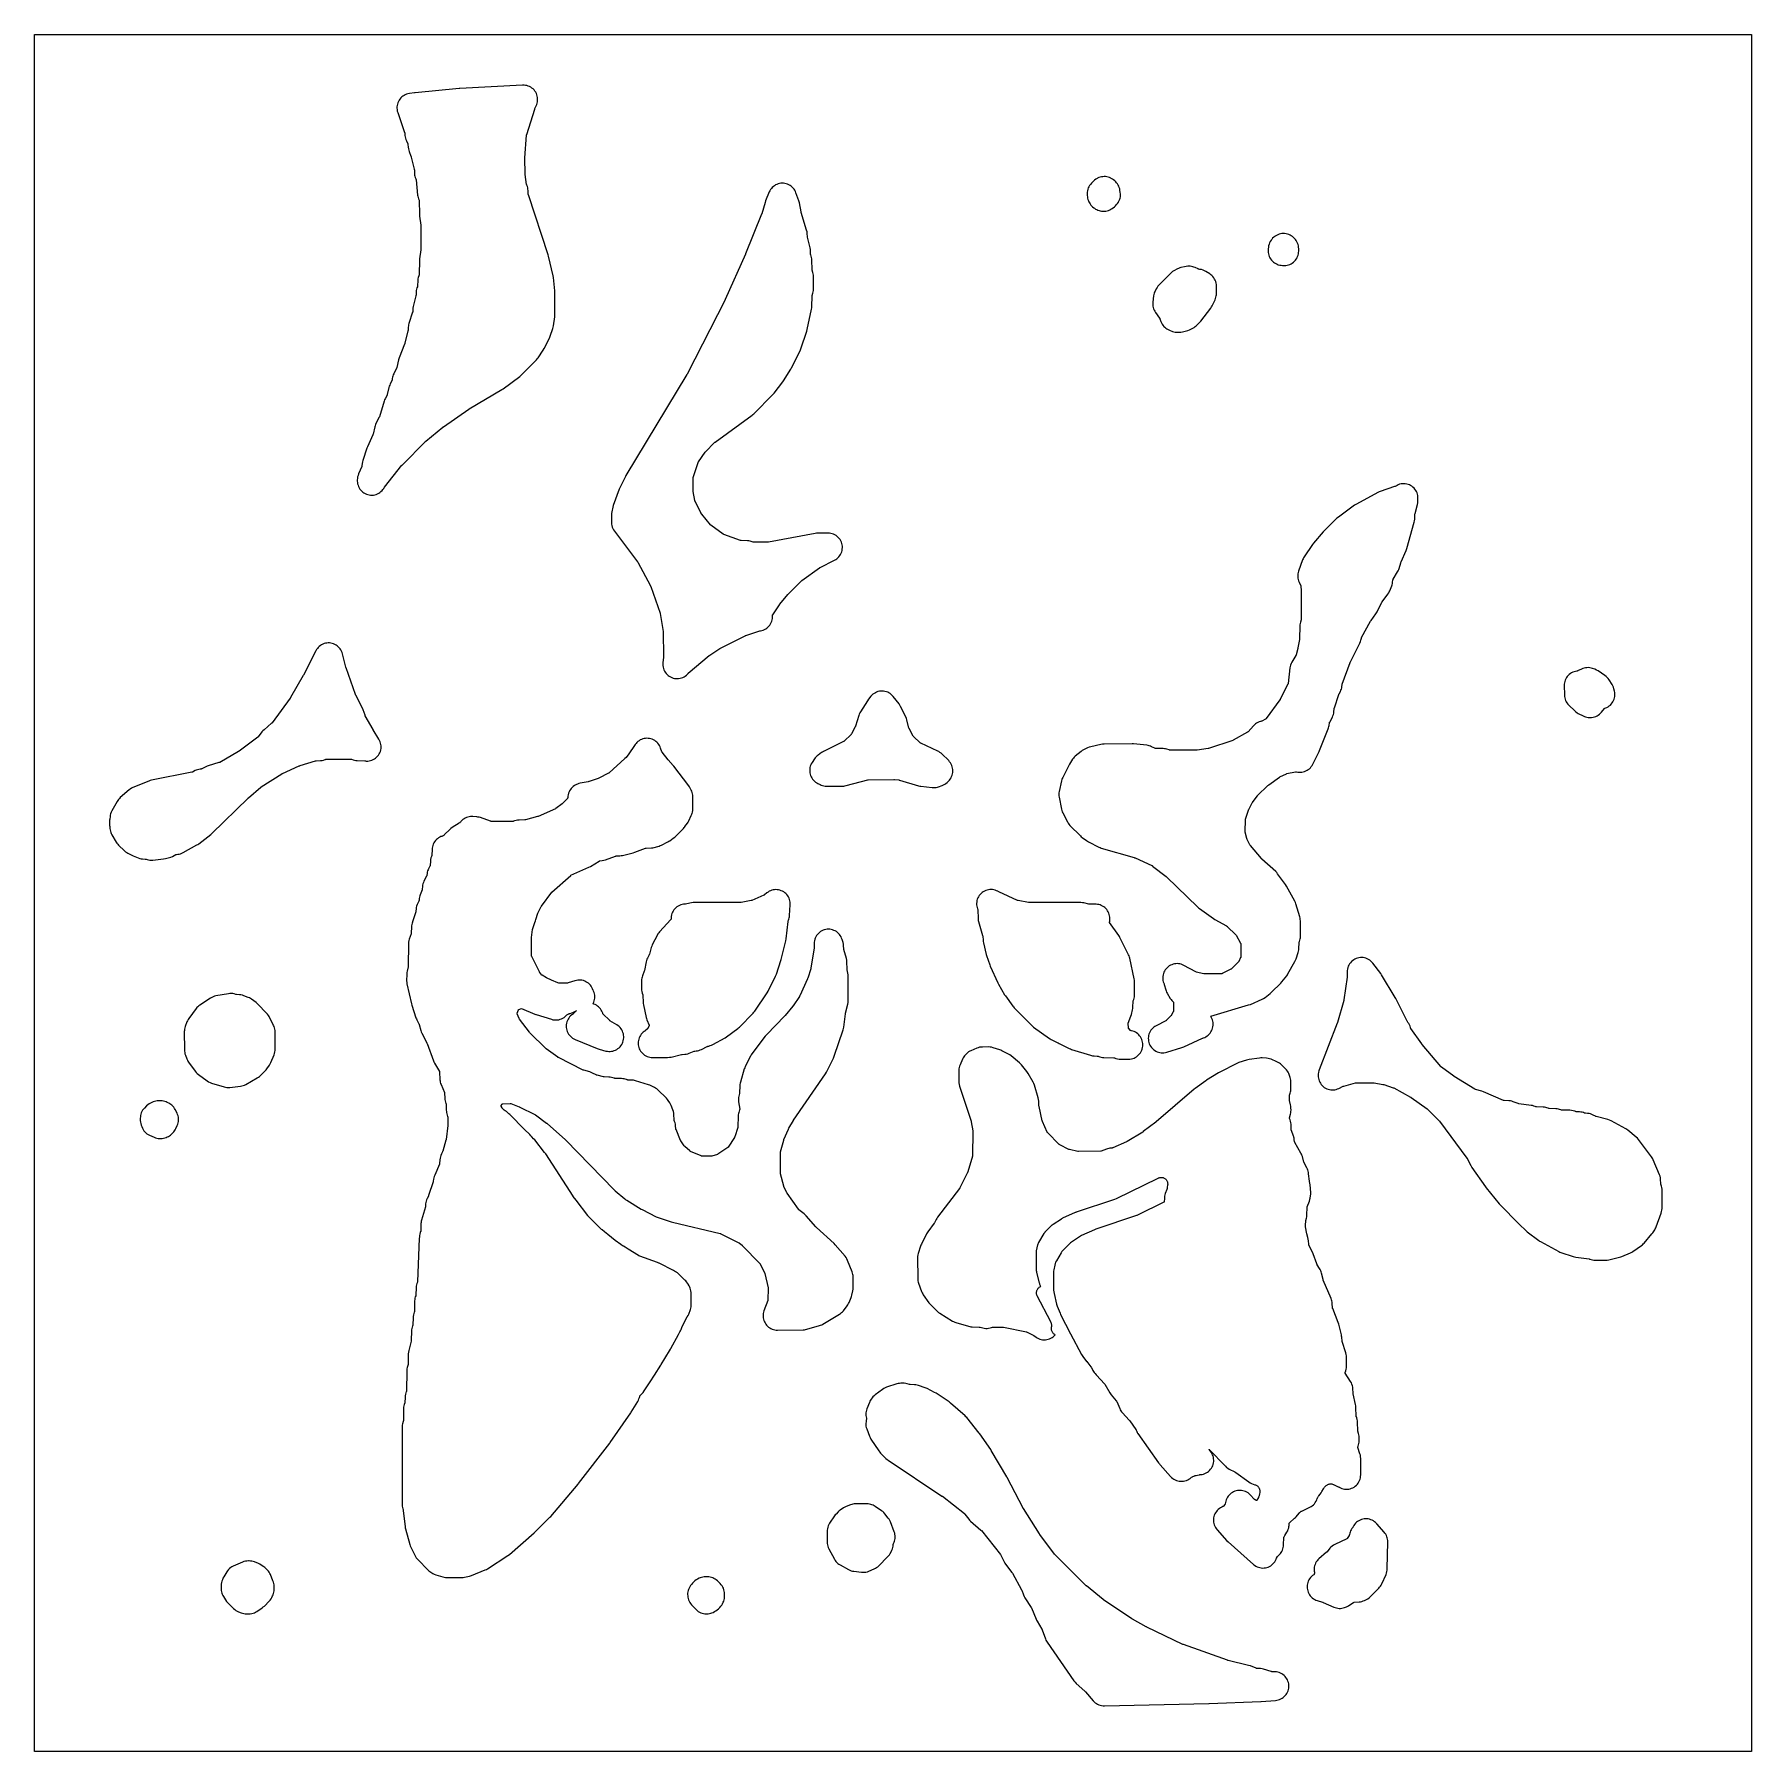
# Model space of a CAD drawing. Header units: millimetres. Extents: x 0 to 300, y 0 to 300.
import ezdxf

# ---------------------------------------------------------------- set-up
doc = ezdxf.new("R2010")
doc.units = ezdxf.units.MM
doc.layers.add('CUT', color=7, linetype='CONTINUOUS')

msp = doc.modelspace()

# ---------------------------------------------------------------- linework, layer by layer
at = {"layer": 'CUT'}
for points in [[(299.9954, 299.9386), (299.9954, 0.0614), (299.9926, 0.0029), (299.9341, 0), (0.0614, 0), (0.0029, 0.0029), (0, 0.0614), (0, 299.9386), (0.0029, 299.9971), (0.0614, 300), (299.9341, 300), (299.9926, 299.9971)], [(56.6283, 220.9948), (56.7387, 220.7749), (56.8703, 220.5669), (57.0216, 220.3729), (57.1913, 220.1947), (57.3777, 220.0341), (57.5789, 219.8925), (57.7931, 219.7714), (58.0182, 219.672), (58.252, 219.5951), (58.4921, 219.5417), (58.7364, 219.512), (58.9824, 219.5066), (59.2277, 219.5253), (59.4701, 219.5681), (59.707, 219.6345), (59.9362, 219.7239), (60.1556, 219.8353), (60.363, 219.9678), (60.5563, 220.1201), (60.7337, 220.2906), (60.8935, 220.4777), (61.0341, 220.6796), (61.1177, 220.8132), (61.1545, 220.8684), (61.1942, 220.9216), (64.2, 224.7118), (64.2424, 224.7622), (64.2874, 224.8102), (68.3037, 228.8626), (68.3477, 228.9048), (68.3939, 228.9448), (71.382, 231.3983), (71.4212, 231.4291), (71.4616, 231.4582), (75.9018, 234.522), (75.9362, 234.5449), (75.9713, 234.5665), (81.6785, 237.947), (81.8929, 238.0895), (84.7803, 240.2293), (84.9274, 240.3472), (85.0653, 240.4759), (87.7046, 243.1328), (87.8595, 243.3038), (87.9979, 243.4883), (88.9003, 244.8145), (89.0681, 245.1001), (89.9963, 246.9507), (90.1336, 247.2818), (90.5856, 248.6393), (90.6481, 248.8607), (90.69, 249.087), (90.9081, 250.6653), (90.9316, 250.9955), (90.95, 254.8936), (90.9354, 255.1761), (90.6768, 257.5506), (90.6278, 257.8409), (89.8416, 261.2553), (89.7783, 261.4811), (86.309, 271.9449), (86.3041, 271.9608), (86.2958, 271.996), (86.2907, 272.0319), (86.2894, 272.048), (86.252, 272.7499), (86.2292, 272.9789), (86.1854, 273.2049), (86.121, 273.4259), (86.0365, 273.64), (86.0254, 273.6647), (86.0185, 273.6813), (86.006, 273.718), (85.9972, 273.7558), (85.9944, 273.7736), (85.7559, 275.5436), (85.7491, 275.6062), (85.7457, 275.6692), (85.672, 278.2846), (85.6719, 278.3494), (85.6754, 278.4141), (85.9973, 282.4), (85.9995, 282.4206), (86.0166, 282.5088), (86.0222, 282.5288), (87.4009, 286.9565), (87.4025, 286.9613), (87.4312, 287.0336), (87.4388, 287.0496), (87.6623, 287.4974), (87.762, 287.7249), (87.8387, 287.9611), (87.8916, 288.2038), (87.9201, 288.4506), (87.924, 288.699), (87.9032, 288.9465), (87.858, 289.1908), (87.7887, 289.4293), (87.6962, 289.6598), (87.5812, 289.88), (87.4449, 290.0877), (87.2886, 290.2808), (87.114, 290.4575), (86.9227, 290.616), (86.7167, 290.7547), (86.4978, 290.8722), (86.2684, 290.9675), (86.0307, 291.0395), (85.787, 291.0876), (85.5397, 291.1113), (85.2913, 291.1103), (74.3209, 290.5208), (74.2215, 290.5135), (66.5249, 289.7912), (66.4338, 289.781), (65.514, 289.6605), (65.2717, 289.6166), (65.0349, 289.549), (64.8059, 289.4584), (64.5869, 289.3457), (64.3801, 289.2121), (64.1874, 289.0587), (64.0107, 288.8871), (63.8518, 288.699), (63.7122, 288.4962), (63.5931, 288.2805), (63.4959, 288.0543), (63.4214, 287.8195), (63.3704, 287.5786), (63.3433, 287.3338), (63.3405, 287.0876), (63.3619, 286.8423), (63.4073, 286.6002), (63.4763, 286.3638), (64.6847, 282.8733), (64.6864, 282.8682), (64.6992, 282.8184), (64.7034, 282.7921), (64.7058, 282.7684), (64.7391, 282.3203), (64.7684, 282.0816), (64.8205, 281.8468), (64.895, 281.6182), (64.9911, 281.3977), (65.2434, 280.8873), (65.2512, 280.8705), (65.2652, 280.8333), (65.2716, 280.794), (65.2733, 280.7755), (65.3047, 280.2829), (65.3342, 280.0274), (65.3898, 279.7764), (65.4709, 279.5324), (65.7899, 278.7156), (65.8154, 278.6433), (65.8363, 278.5694), (66.3699, 276.4221), (66.374, 276.4039), (66.3855, 276.3245), (66.3868, 276.306), (66.4168, 275.6533), (66.4377, 275.4262), (66.4791, 275.2021), (66.5408, 274.9826), (66.6222, 274.7696), (66.6433, 274.7213), (66.6505, 274.7036), (66.663, 274.6644), (66.6714, 274.6242), (66.6739, 274.6052), (66.9576, 271.9279), (66.9906, 271.7096), (67.0426, 271.4951), (67.1134, 271.286), (67.2015, 271.0593), (67.2034, 271.054), (67.2174, 271.0065), (67.2205, 270.9771), (67.2216, 270.9522), (67.2623, 268.536), (67.286, 268.2326), (67.5054, 266.6603), (67.5139, 266.5782), (67.5168, 266.4956), (67.5168, 262.5258), (67.514, 262.4437), (67.5055, 262.3619), (67.2848, 260.7722), (67.2613, 260.4681), (67.2234, 258.0824), (67.2232, 258.0769), (67.2185, 258.0287), (67.2106, 258.0008), (67.2025, 257.9778), (67.1386, 257.809), (67.0565, 257.5509), (67.0028, 257.2855), (66.9781, 257.0158), (66.9426, 256.0583), (66.9414, 256.0402), (66.9362, 256.0016), (66.9237, 255.9647), (66.9048, 255.9201), (66.9056, 255.9198), (66.8298, 255.7282), (66.7637, 255.4995), (66.7196, 255.2655), (66.698, 255.0283), (66.6722, 254.4316), (66.6707, 254.4113), (66.6576, 254.3247), (66.6529, 254.305), (66.2228, 252.6822), (66.1714, 252.4404), (66.144, 252.1948), (66.1056, 251.5686), (66.1052, 251.5634), (66.0981, 251.5139), (66.0923, 251.4887), (66.0856, 251.4664), (65.4357, 249.4614), (65.3794, 249.2593), (65.3403, 249.0532), (65.3186, 248.8445), (65.285, 248.2998), (65.2836, 248.2827), (65.2723, 248.2096), (65.2686, 248.1929), (64.7292, 246.0229), (64.7073, 245.9457), (64.6801, 245.8701), (63.7423, 243.5116), (63.6777, 243.3288), (63.6275, 243.1416), (63.3208, 241.7912), (63.3195, 241.7861), (63.3045, 241.7382), (63.2946, 241.7142), (63.2844, 241.6932), (62.7805, 240.7169), (62.6873, 240.5148), (62.6124, 240.3052), (62.5565, 240.0898), (62.52, 239.8702), (62.4848, 239.5788), (62.4824, 239.562), (62.4747, 239.5263), (62.4609, 239.4929), (62.4533, 239.4775), (62.163, 238.9224), (62.0718, 238.7282), (61.9976, 238.5268), (61.941, 238.3199), (61.6584, 237.0813), (61.6571, 237.0761), (61.6417, 237.0274), (61.6315, 237.003), (61.6211, 236.9817), (61.2879, 236.3447), (61.1914, 236.1376), (61.1142, 235.9225), (60.2757, 233.2025), (60.2704, 233.1867), (60.2433, 233.1202), (60.236, 233.1052), (59.6692, 232.005), (59.5819, 231.8168), (59.5105, 231.6219), (59.4556, 231.4217), (59.1648, 230.1604), (59.1602, 230.1427), (59.1351, 230.0679), (59.1281, 230.0511), (58.1842, 227.9417), (58.0943, 227.7107), (57.3816, 225.5712), (57.3119, 225.3182), (57.269, 225.0592), (57.2199, 224.6199), (57.2174, 224.6016), (57.2091, 224.5627), (57.197, 224.5249), (57.1902, 224.5078), (56.6354, 223.218), (56.5407, 222.9598), (56.4751, 222.6927), (56.4391, 222.42), (56.422, 222.1956), (56.4154, 221.9496), (56.433, 221.7042), (56.4747, 221.4617), (56.54, 221.2244)], [(109.9784, 189.0029), (110.0832, 188.779), (110.2096, 188.5665), (110.3564, 188.3676), (110.5222, 188.1841), (110.7052, 188.0179), (110.9038, 187.8706), (111.1159, 187.7436), (111.3396, 187.6382), (111.5726, 187.5554), (111.8126, 187.496), (112.0573, 187.4606), (112.3043, 187.4496), (112.5512, 187.463), (112.7955, 187.5007), (113.035, 187.5624), (113.2671, 187.6475), (113.4898, 187.755), (113.7007, 187.8841), (113.8978, 188.0333), (114.0793, 188.2013), (114.1569, 188.2889), (114.2306, 188.3645), (114.2443, 188.3766), (117.9094, 191.4663), (117.9587, 191.5057), (118.0101, 191.5425), (119.7185, 192.6973), (119.7848, 192.739), (119.8537, 192.7763), (124.149, 194.9205), (124.2258, 194.9555), (124.305, 194.985), (126.7168, 195.7874), (126.7327, 195.7923), (126.7679, 195.8006), (126.8241, 195.8087), (127.0691, 195.8566), (127.3081, 195.9286), (127.5387, 196.0242), (127.7587, 196.1423), (127.9658, 196.2817), (128.1579, 196.4411), (128.3332, 196.6188), (128.4899, 196.8132), (128.6264, 197.0222), (128.7414, 197.2438), (128.8337, 197.4757), (128.9024, 197.7157), (128.9469, 197.9613), (128.9666, 198.2102), (128.9614, 198.4598), (128.9543, 198.5598), (128.9722, 198.5927), (128.9816, 198.6074), (130.164, 200.3657), (130.1992, 200.4153), (130.237, 200.463), (131.6488, 202.1594), (131.6852, 202.2012), (131.7236, 202.2413), (134.0104, 204.5203), (134.014, 204.5237), (134.0705, 204.5724), (134.084, 204.5826), (137.1581, 206.8197), (137.1624, 206.8227), (137.2305, 206.8645), (137.2465, 206.873), (139.7805, 208.1397), (139.9965, 208.2615), (140.1994, 208.404), (140.3872, 208.5659), (140.558, 208.7456), (140.7101, 208.9414), (140.8422, 209.1512), (140.9527, 209.3731), (141.0408, 209.6049), (141.1055, 209.8443), (141.1461, 210.0888), (141.1624, 210.3363), (141.154, 210.584), (141.1211, 210.8298), (141.0641, 211.0711), (140.9834, 211.3055), (140.8799, 211.5308), (140.7546, 211.7448), (140.6087, 211.9453), (140.4437, 212.1303), (140.2612, 212.2981), (140.0629, 212.447), (139.8509, 212.5755), (139.6271, 212.6824), (139.3939, 212.7666), (139.1535, 212.8272), (138.9083, 212.8638), (138.6607, 212.8759), (136.8864, 212.8745), (136.6533, 212.8634), (136.4223, 212.8306), (128.2217, 211.2746), (128.2042, 211.2717), (128.1282, 211.2646), (128.1105, 211.2642), (125.6854, 211.2654), (125.6651, 211.266), (125.6215, 211.2707), (125.5787, 211.2802), (125.5592, 211.2862), (125.2455, 211.3924), (125.0212, 211.4568), (124.7919, 211.5), (124.5596, 211.5217), (123.4831, 211.5716), (123.4644, 211.5729), (123.4244, 211.5788), (123.3852, 211.5886), (123.3674, 211.5945), (120.4246, 212.6558), (120.4085, 212.662), (120.3748, 212.6778), (120.3424, 212.6967), (120.3287, 212.7061), (118.1895, 214.2387), (118.1853, 214.2419), (118.1465, 214.2747), (118.1281, 214.2934), (118.1126, 214.3112), (116.5786, 216.1578), (116.5653, 216.1749), (116.5142, 216.2531), (116.504, 216.2722), (115.4122, 218.4607), (115.4047, 218.4766), (115.391, 218.5121), (115.3807, 218.5486), (115.3771, 218.5659), (115.0875, 220.1476), (115.0848, 220.1649), (115.0781, 220.2401), (115.0778, 220.2576), (115.0883, 222.4442), (115.0889, 222.4636), (115.0934, 222.5052), (115.1022, 222.5461), (115.1077, 222.5647), (115.9726, 225.2178), (115.9785, 225.2346), (115.9938, 225.2697), (116.0123, 225.3032), (116.022, 225.3182), (117.1583, 226.9815), (117.168, 226.9951), (117.2139, 227.051), (117.2254, 227.0632), (118.8292, 228.6933), (118.8329, 228.697), (118.8928, 228.749), (118.9071, 228.76), (125.382, 233.4715), (125.5354, 233.5925), (125.6789, 233.7252), (129.0272, 237.0735), (129.2497, 237.3284), (130.7529, 239.3061), (130.8797, 239.4893), (132.1579, 241.5244), (132.2759, 241.7342), (133.7798, 244.7356), (133.9157, 245.063), (134.9458, 248.145), (135.0203, 248.4187), (135.7734, 251.9687), (135.8112, 252.1996), (135.8273, 252.4329), (135.8677, 254.2852), (135.8685, 254.3024), (135.8727, 254.3394), (135.8803, 254.376), (135.8849, 254.392), (136, 254.7683), (136.0604, 255.0074), (136.097, 255.2512), (136.1094, 255.4975), (136.1115, 257.6892), (136.1002, 257.9291), (136.0659, 258.1668), (136.009, 258.4001), (135.8857, 258.8171), (135.8814, 258.8331), (135.8743, 258.8684), (135.8703, 258.9044), (135.8696, 258.9205), (135.8353, 260.5232), (135.8186, 260.7633), (135.7789, 261.0006), (135.7165, 261.2331), (135.6321, 261.4584), (135.6251, 261.4747), (135.6187, 261.4905), (135.6073, 261.5252), (135.6025, 261.5611), (135.6013, 261.5782), (135.5638, 262.4158), (135.5375, 262.6829), (135.4826, 262.9456), (135.0581, 264.5444), (135.0536, 264.5633), (135.0405, 264.646), (135.039, 264.6654), (135.0118, 265.1766), (134.9782, 265.4732), (134.9094, 265.7637), (133.9711, 268.8843), (133.9548, 268.9442), (133.9416, 269.0049), (133.6443, 270.5685), (133.6018, 270.7533), (133.5455, 270.9343), (133.052, 272.3309), (132.9611, 272.5536), (132.8491, 272.7666), (132.7172, 272.9678), (132.5665, 273.1554), (132.3985, 273.3276), (132.2148, 273.4829), (132.0169, 273.6198), (131.8068, 273.7371), (131.5864, 273.8336), (131.3578, 273.9085), (131.123, 273.9611), (130.8842, 273.9908), (130.6437, 273.9975), (130.4037, 273.981), (130.1664, 273.9415), (129.9339, 273.8794), (129.7085, 273.7952), (129.4923, 273.6897), (129.2871, 273.564), (129.0951, 273.4191), (128.9178, 273.2564), (128.757, 273.0774), (128.6141, 272.8838), (128.4905, 272.6774), (128.3874, 272.46), (127.7373, 270.9007), (127.6492, 270.6539), (127.0578, 268.6732), (127.0412, 268.6219), (127.0223, 268.5714), (124.2601, 261.6674), (124.2539, 261.6523), (124.2401, 261.6202), (120.69, 253.6762), (120.6768, 253.6478), (120.6629, 253.6197), (114.0246, 240.6416), (114.0051, 240.605), (113.9843, 240.5692), (103.3455, 222.9129), (103.2521, 222.7435), (102.2773, 220.7999), (102.1628, 220.5343), (101.1347, 217.7101), (101.046, 217.4088), (100.859, 216.586), (100.8107, 216.2946), (100.7971, 215.9994), (100.8141, 214.694), (100.8315, 214.4309), (100.8765, 214.171), (100.9485, 213.9174), (101.0469, 213.6727), (101.1706, 213.4398), (101.318, 213.2212), (105.3618, 207.8598), (105.3647, 207.8559), (105.4049, 207.7936), (105.4132, 207.7789), (107.6313, 203.645), (107.6336, 203.6406), (107.6641, 203.5721), (107.6701, 203.5562), (109.2984, 198.9105), (109.3001, 198.9053), (109.3211, 198.8247), (109.3247, 198.8061), (109.8457, 195.6651), (109.8464, 195.6604), (109.8532, 195.5891), (109.8538, 195.5728), (109.9208, 191.3708), (109.9197, 191.2979), (109.9142, 191.2252), (109.8064, 190.215), (109.7923, 189.9681), (109.8027, 189.7211), (109.8374, 189.4763), (109.8962, 189.2361)], [(185.0576, 269.6995), (185.1752, 269.6146), (185.3743, 269.4849), (185.5849, 269.3746), (185.805, 269.2848), (186.0326, 269.2163), (186.1864, 269.1779), (186.4269, 269.1302), (186.671, 269.1063), (186.9162, 269.1065), (187.1602, 269.1307), (187.4006, 269.1786), (187.6352, 269.2499), (187.8617, 269.3438), (188.078, 269.4595), (188.2818, 269.5957), (188.6822, 269.8929), (188.8841, 270.0597), (189.0674, 270.2468), (189.2301, 270.4521), (189.3705, 270.6732), (189.4135, 270.7495), (189.5195, 270.9602), (189.6051, 271.1801), (189.6697, 271.407), (189.7126, 271.639), (189.7334, 271.874), (189.7319, 272.1099), (189.7083, 272.3447), (189.6411, 272.7962), (189.5961, 273.0247), (189.5301, 273.248), (189.4436, 273.4642), (189.3374, 273.6714), (189.2123, 273.8678), (189.0695, 274.0517), (188.9102, 274.2216), (188.7219, 274.4045), (188.5304, 274.5724), (188.3228, 274.72), (188.1012, 274.8457), (188.0241, 274.8844), (187.8083, 274.9802), (187.5845, 275.0552), (187.3546, 275.1088), (187.1207, 275.1405), (186.8849, 275.1499), (186.6492, 275.1371), (186.4157, 275.1021), (186.1866, 275.0452), (185.9639, 274.967), (185.7496, 274.8681), (185.6499, 274.8162), (185.4247, 274.6837), (185.2145, 274.5285), (185.0217, 274.3521), (184.6543, 273.979), (184.4904, 273.7953), (184.3454, 273.5963), (184.2206, 273.3841), (184.1174, 273.1606), (184.0366, 272.928), (183.9791, 272.6886), (183.9454, 272.4448), (183.9358, 272.1987), (183.9394, 271.8566), (183.9529, 271.6223), (183.9883, 271.3902), (184.0454, 271.1624), (184.1235, 270.941), (184.2221, 270.7279), (184.3034, 270.5717), (184.4204, 270.3707), (184.5555, 270.1813), (184.7077, 270.0053), (184.8755, 269.8443)], [(215.8375, 260.9763), (215.9622, 260.7647), (216.1072, 260.5664), (216.2709, 260.3833), (216.4518, 260.2171), (216.6481, 260.0695), (216.858, 259.9418), (217.0793, 259.8354), (217.3101, 259.7512), (217.548, 259.69), (217.7908, 259.6525), (218.036, 259.639), (218.3587, 259.6371), (218.6046, 259.6478), (218.8482, 259.6826), (219.0872, 259.7411), (219.3193, 259.8229), (219.5423, 259.9272), (219.7539, 260.0528), (219.9521, 260.1986), (220.1351, 260.3632), (220.3009, 260.545), (220.4481, 260.7423), (220.5752, 260.953), (220.6809, 261.1752), (220.7643, 261.4068), (220.8245, 261.6454), (220.861, 261.8888), (220.8734, 262.1346), (220.8738, 262.5555), (220.8615, 262.8056), (220.8242, 263.0533), (220.7624, 263.2959), (220.6766, 263.5312), (220.5677, 263.7567), (220.4368, 263.9701), (220.2852, 264.1694), (220.1144, 264.3525), (219.9559, 264.5063), (219.77, 264.6696), (219.5688, 264.8136), (219.3544, 264.9371), (219.1289, 265.0388), (218.8944, 265.1178), (218.6532, 265.1731), (218.4078, 265.2043), (218.1605, 265.2112), (217.9137, 265.1935), (217.6699, 265.1515), (217.4314, 265.0857), (217.2006, 264.9966), (216.9797, 264.8851), (216.7709, 264.7523), (216.7166, 264.7139), (216.5097, 264.5504), (216.3212, 264.366), (216.1531, 264.1628), (216.0458, 264.0181), (215.9007, 263.7993), (215.7793, 263.5665), (215.683, 263.3222), (215.6128, 263.0692), (215.5696, 262.8102), (215.5538, 262.5481), (215.5507, 262.1584), (215.5609, 261.913), (215.5951, 261.6697), (215.653, 261.431), (215.7341, 261.1991)], [(195.5167, 252.0458), (195.6065, 251.8285), (195.7162, 251.6206), (195.8451, 251.4239), (196.5761, 250.415), (196.5867, 250.3996), (196.6063, 250.3662), (196.6227, 250.3312), (196.6295, 250.3137), (196.8104, 249.8085), (196.9019, 249.587), (197.0143, 249.3753), (197.1463, 249.1753), (197.297, 248.9888), (197.4648, 248.8176), (197.6482, 248.6633), (197.8456, 248.5273), (198.0551, 248.4108), (198.2748, 248.3149), (198.8187, 248.1079), (199.0399, 248.0353), (199.2669, 247.9836), (199.4977, 247.9532), (199.7304, 247.9445), (199.9996, 247.9469), (200.2905, 247.9665), (200.5771, 248.0198), (201.2516, 248.1866), (201.5309, 248.2732), (201.798, 248.3919), (202.3887, 248.6966), (202.5855, 248.8098), (202.7712, 248.9403), (202.9443, 249.0871), (203.4947, 249.5987), (203.6478, 249.754), (203.7868, 249.922), (205.4949, 252.181), (205.6315, 252.3811), (205.7481, 252.5935), (206.2573, 253.6381), (206.3485, 253.8495), (206.4199, 254.0685), (206.4709, 254.293), (206.501, 254.5213), (206.5099, 254.7514), (206.5005, 256.0593), (206.4861, 256.3099), (206.4466, 256.5579), (206.3825, 256.8006), (206.2943, 257.0357), (206.183, 257.2607), (206.0497, 257.4735), (205.8957, 257.6718), (205.7226, 257.8536), (205.5321, 258.0172), (205.3262, 258.1609), (204.6501, 258.5837), (204.4102, 258.716), (204.1572, 258.8213), (203.8943, 258.8983), (203.6245, 258.946), (203.4066, 258.9724), (203.3857, 258.9755), (203.3432, 258.9853), (203.302, 258.9996), (203.2826, 259.0081), (202.7727, 259.2484), (202.5654, 259.3349), (202.3512, 259.4025), (202.1318, 259.4505), (201.909, 259.4787), (201.6845, 259.4868), (201.5154, 259.4853), (201.2245, 259.4657), (200.9379, 259.4123), (200.2915, 259.2525), (200.0862, 259.1923), (199.8867, 259.1148), (199.6947, 259.0205), (199.0504, 258.6692), (198.8435, 258.543), (198.6498, 258.3974), (198.4711, 258.2337), (196.444, 256.1872), (196.2732, 255.9962), (196.1229, 255.7886), (195.9946, 255.5667), (195.7869, 255.1608), (195.6965, 254.9635), (195.6236, 254.7591), (195.5686, 254.5491), (195.5321, 254.3352), (195.3893, 253.2039), (195.3708, 252.9695), (195.3745, 252.7344), (195.4002, 252.5008), (195.4477, 252.2705)], [(195.3438, 154.7151), (197.6893, 152.9084), (197.7419, 152.8655), (197.7919, 152.8197), (203.2503, 147.5253), (203.3907, 147.3991), (203.5401, 147.2838), (205.9895, 145.5384), (206.2174, 145.394), (208.2792, 144.2375), (208.2839, 144.2348), (208.3264, 144.2061), (208.347, 144.1893), (208.3645, 144.1732), (209.8786, 142.7053), (209.8915, 142.6922), (209.917, 142.6621), (209.9395, 142.6297), (209.9488, 142.6139), (210.7102, 141.2464), (210.7189, 141.2298), (210.7349, 141.1929), (210.7391, 141.153), (210.7397, 141.1342), (210.7542, 138.8446), (210.754, 138.8274), (210.7508, 138.7905), (210.7376, 138.7557), (210.7306, 138.7405), (210.3894, 138.0417), (210.3801, 138.0238), (210.3571, 137.9872), (210.3302, 137.9532), (210.3165, 137.9385), (209.1462, 136.7455), (209.131, 136.7309), (209.0958, 136.7022), (209.0576, 136.6778), (209.039, 136.6679), (207.5247, 135.9222), (207.5092, 135.915), (207.4749, 135.9019), (207.4382, 135.8985), (207.4217, 135.8981), (204.4138, 135.8933), (204.3932, 135.8938), (204.3044, 135.9034), (204.2841, 135.9074), (202.9763, 136.1976), (202.9593, 136.2017), (202.9235, 136.2133), (202.889, 136.2281), (202.8734, 136.236), (200.8159, 137.3527), (200.5958, 137.4586), (200.3664, 137.5426), (200.1299, 137.6037), (199.8885, 137.6414), (199.6446, 137.6554), (199.4006, 137.6456), (199.1586, 137.6119), (198.9211, 137.5549), (198.6903, 137.4749), (198.4684, 137.3727), (198.2575, 137.2494), (198.0597, 137.1061), (197.8768, 136.9442), (197.7105, 136.7652), (197.5626, 136.5708), (197.4343, 136.363), (197.3269, 136.1436), (197.2414, 135.9147), (197.1787, 135.6786), (197.1393, 135.4376), (197.1237, 135.1938), (197.1319, 134.9496), (197.1638, 134.7075), (197.2193, 134.4696), (197.2977, 134.2382), (197.3503, 134.105), (197.3567, 134.086), (197.3754, 134.0255), (197.6325, 133.1124), (197.7016, 132.9028), (197.789, 132.7001), (197.8939, 132.506), (198.4419, 131.5904), (198.5662, 131.4025), (198.7069, 131.2266), (198.8628, 131.0641), (198.9575, 130.9739), (199.001, 130.928), (199.0032, 130.8648), (198.9774, 129.3292), (198.9766, 129.3098), (198.9721, 129.2703), (198.9562, 129.2338), (198.9472, 129.2166), (198.6101, 128.6097), (198.6004, 128.5932), (198.578, 128.5607), (198.5526, 128.5305), (198.5393, 128.5168), (197.7363, 127.7307), (197.7215, 127.7169), (197.6888, 127.6908), (197.6536, 127.6683), (197.6357, 127.6587), (195.9668, 126.8143), (195.7523, 126.6921), (195.5509, 126.5493), (195.3645, 126.3874), (195.195, 126.2079), (195.0441, 126.0125), (194.9131, 125.8032), (194.8035, 125.582), (194.7162, 125.3511), (194.6521, 125.1127), (194.6118, 124.8691), (194.5957, 124.6228), (194.604, 124.3761), (194.6366, 124.1313), (194.6932, 123.891), (194.7732, 123.6575), (194.8759, 123.433), (195.0002, 123.2197), (195.1449, 123.0197), (195.3087, 122.8349), (195.4899, 122.6672), (195.6867, 122.5182), (195.8973, 122.3893), (196.1195, 122.2819), (196.3513, 122.1968), (196.5903, 122.1351), (196.8343, 122.0972), (197.0808, 122.0836), (197.3274, 122.0943), (197.5718, 122.1293), (197.8115, 122.1883), (200.4729, 122.984), (200.8117, 123.1127), (204.0794, 124.6336), (204.1074, 124.6467), (204.1275, 124.6553), (204.224, 124.6879), (204.4521, 124.7776), (204.6704, 124.8893), (204.8767, 125.0218), (205.069, 125.1738), (205.2455, 125.344), (205.4045, 125.5307), (205.5445, 125.732), (205.664, 125.946), (205.762, 126.1708), (205.8375, 126.404), (205.8898, 126.6436), (205.9184, 126.8871), (205.923, 127.1322), (205.9036, 127.3766), (205.8603, 127.6179), (205.7936, 127.8539), (205.7041, 128.0821), (205.5927, 128.3005), (205.5043, 128.4385), (205.4858, 128.4708), (205.5399, 128.4897), (212.1269, 130.4363), (212.4361, 130.5504), (214.4836, 131.463), (214.7448, 131.5984), (214.9884, 131.7635), (215.9012, 132.4644), (216.1376, 132.6708), (217.7261, 134.2437), (217.9304, 134.4724), (218.7741, 135.5425), (218.8881, 135.6993), (218.9896, 135.8644), (220.2163, 138.0446), (220.3245, 138.2607), (220.4113, 138.4861), (220.7785, 139.5976), (220.8416, 139.8238), (220.8833, 140.0549), (220.903, 140.2889), (220.94, 141.2806), (220.9413, 141.3005), (220.9474, 141.343), (220.958, 141.3846), (220.9645, 141.4034), (221.0131, 141.5342), (221.0816, 141.7471), (221.1308, 141.9653), (221.1604, 142.187), (221.17, 142.4105), (221.1649, 145.1249), (221.153, 145.3632), (221.1186, 145.5992), (221.0617, 145.8309), (220.3927, 148.0873), (220.3025, 148.3405), (220.1857, 148.5826), (218.7328, 151.2207), (218.5572, 151.4955), (217.1866, 153.3598), (217.0288, 153.5534), (216.8526, 153.7302), (214.4547, 155.9065), (214.397, 155.9626), (214.3431, 156.0225), (212.4204, 158.3118), (212.4069, 158.3288), (212.3554, 158.4069), (212.345, 158.426), (211.87, 159.366), (211.861, 159.3853), (211.8291, 159.4713), (211.8235, 159.4917), (211.5427, 160.6302), (211.5416, 160.6353), (211.5335, 160.6851), (211.5316, 160.7112), (211.5313, 160.7346), (211.5576, 162.7951), (211.5583, 162.8144), (211.5631, 162.8556), (211.5721, 162.8961), (211.5777, 162.9146), (212.098, 164.4792), (212.0996, 164.4837), (212.1276, 164.5514), (212.1349, 164.5664), (212.7268, 165.7235), (212.7295, 165.7284), (212.7743, 165.8005), (212.7856, 165.8162), (213.6365, 166.9379), (213.6394, 166.9416), (213.6871, 166.9959), (213.6986, 167.0077), (215.5025, 168.7638), (215.5658, 168.8211), (215.6331, 168.8738), (217.4957, 170.2278), (217.5001, 170.2308), (217.5692, 170.2731), (217.5855, 170.2816), (218.717, 170.8431), (218.7218, 170.8454), (218.7689, 170.8642), (218.7941, 170.8717), (218.817, 170.877), (220.3117, 171.1875), (220.3283, 171.1906), (220.3645, 171.1947), (220.4007, 171.189), (220.4167, 171.1853), (220.4741, 171.1708), (220.7116, 171.1228), (220.9526, 171.098), (221.1948, 171.0967), (221.436, 171.1188), (221.674, 171.1642), (221.9065, 171.2324), (222.1312, 171.3228), (222.3462, 171.4345), (222.5493, 171.5664), (222.7387, 171.7175), (222.9126, 171.8861), (223.0694, 172.0708), (223.2076, 172.2698), (223.3258, 172.4812), (224.4276, 174.6966), (224.51, 174.8807), (226.0321, 178.683), (226.1007, 178.8772), (226.1531, 179.0765), (226.1889, 179.2793), (226.2526, 179.7537), (226.2535, 179.7591), (226.2639, 179.8065), (226.2749, 179.8332), (226.2856, 179.8551), (226.7487, 180.7457), (226.8498, 180.9655), (226.9292, 181.1941), (226.9861, 181.4292), (227.02, 181.6688), (227.0681, 182.1878), (227.0707, 182.2092), (227.0899, 182.3005), (227.0961, 182.3212), (227.892, 184.7052), (227.8937, 184.71), (227.9239, 184.7817), (227.9317, 184.7975), (228.1512, 185.2157), (228.2474, 185.4211), (228.3245, 185.6343), (228.3821, 185.8537), (228.4195, 186.0774), (228.4521, 186.3474), (228.4552, 186.3682), (228.4761, 186.4565), (228.4826, 186.4765), (229.8416, 190.2707), (229.8691, 190.3405), (229.9009, 190.4083), (231.5464, 193.6496), (231.6616, 193.913), (231.7458, 194.1879), (231.8238, 194.5072), (231.8252, 194.5124), (231.8417, 194.5616), (231.8525, 194.5861), (231.8635, 194.6075), (233.4288, 197.4661), (233.4637, 197.5258), (233.5021, 197.5834), (234.3579, 198.7893), (234.4667, 198.9564), (234.5619, 199.1317), (235.3775, 200.7881), (235.3859, 200.8043), (235.4273, 200.871), (235.438, 200.8858), (236.4577, 202.2245), (236.5862, 202.41), (236.6975, 202.6064), (236.7906, 202.812), (237.1238, 203.6461), (237.194, 203.8461), (237.2471, 204.0513), (237.2825, 204.2602), (237.3359, 204.6826), (237.3388, 204.7019), (237.3484, 204.7427), (237.3662, 204.7806), (237.3758, 204.7975), (238.1537, 206.0882), (238.2603, 206.2844), (238.349, 206.4894), (238.4191, 206.7015), (238.6906, 207.6664), (238.7173, 207.7494), (238.75, 207.8303), (239.6556, 209.8542), (239.7259, 210.0284), (239.7828, 210.2074), (241.0477, 214.7701), (241.1067, 215.0399), (241.1355, 215.3146), (241.1781, 216.1759), (241.1796, 216.1954), (241.1924, 216.2787), (241.1969, 216.2977), (241.6105, 217.8708), (241.6669, 218.1483), (241.6916, 218.4304), (241.7065, 218.9213), (241.7018, 219.1693), (241.6725, 219.4155), (241.6189, 219.6576), (241.5416, 219.8933), (241.4414, 220.1201), (241.3192, 220.3359), (241.1762, 220.5385), (241.0138, 220.7259), (240.8337, 220.8964), (240.6375, 221.0481), (240.4273, 221.1797), (240.2051, 221.2898), (239.9731, 221.3773), (239.7336, 221.4415), (239.4888, 221.4816), (239.2413, 221.4972), (238.9935, 221.4882), (238.7478, 221.4548), (238.5066, 221.3971), (238.2723, 221.3158), (238.0472, 221.2118), (237.6932, 221.0262), (237.6889, 221.0241), (237.6206, 220.9945), (237.6048, 220.9886), (235.0877, 220.1304), (234.8968, 220.0564), (234.7125, 219.9671), (230.938, 217.9419), (230.6371, 217.7517), (227.8161, 215.6732), (227.5554, 215.4521), (225.2913, 213.2485), (225.1371, 213.0842), (223.4384, 211.1031), (223.2615, 210.8704), (221.8311, 208.7424), (221.7238, 208.5676), (221.6311, 208.3846), (221.5538, 208.1947), (220.8377, 206.2058), (220.7662, 205.972), (220.7179, 205.7323), (220.6932, 205.4891), (220.6924, 205.2446), (220.7156, 205.0011), (220.7623, 204.7612), (220.8323, 204.5269), (220.9249, 204.3006), (221.2131, 203.6838), (221.2153, 203.6788), (221.2323, 203.6327), (221.2374, 203.6038), (221.2402, 203.5792), (221.3035, 202.8467), (221.3069, 202.7937), (221.308, 202.7406), (221.2944, 197.8353), (221.294, 197.818), (221.2904, 197.7807), (221.2834, 197.7437), (221.2791, 197.7275), (221.1561, 197.2994), (221.1049, 197.0864), (221.0726, 196.8696), (221.0593, 196.6509), (221.0219, 194.4098), (221.0217, 194.4045), (221.014, 194.3246), (221.0111, 194.3065), (220.7343, 192.8123), (220.7262, 192.7725), (220.7168, 192.7331), (220.4257, 191.5989), (220.4209, 191.5819), (220.4079, 191.546), (220.3917, 191.5115), (220.383, 191.496), (219.6744, 190.2978), (219.5534, 190.0665), (219.4573, 189.8239), (219.3869, 189.5725), (219.3431, 189.3151), (219.0252, 186.5924), (219.0245, 186.587), (219.0147, 186.5388), (219.0039, 186.5116), (218.9933, 186.4893), (217.6567, 183.8379), (217.6542, 183.8332), (217.612, 183.7638), (217.6014, 183.7487), (215.1822, 180.4681), (215.1699, 180.4523), (215.1409, 180.4207), (215.1058, 180.3959), (215.0885, 180.3857), (214.4374, 180.0236), (214.4224, 180.0157), (214.3889, 180.0009), (214.2793, 179.9746), (214.2795, 179.9736), (214.1688, 179.9492), (213.9385, 179.8746), (213.7166, 179.778), (213.505, 179.6605), (213.3058, 179.523), (213.1208, 179.367), (212.9517, 179.1937), (212.0565, 178.1827), (212.0421, 178.1673), (212.0086, 178.1371), (211.9719, 178.1107), (211.9539, 178.1), (209.4453, 176.6963), (209.4293, 176.6879), (209.358, 176.6565), (209.341, 176.6504), (205.1375, 175.2653), (205.1215, 175.2604), (205.051, 175.244), (205.0344, 175.2412), (203.1347, 174.9731), (203.0506, 174.9643), (202.9662, 174.9614), (198.3379, 174.9692), (198.3194, 174.9697), (198.2798, 174.9736), (198.2408, 174.9815), (198.223, 174.9864), (197.8275, 175.1074), (197.6177, 175.1618), (197.404, 175.1978), (197.188, 175.2151), (195.84, 175.2646), (195.8205, 175.2658), (195.7792, 175.2717), (195.7399, 175.2859), (195.7222, 175.294), (195.1733, 175.5608), (194.9725, 175.6477), (194.7649, 175.7168), (194.552, 175.7674), (194.3355, 175.7992), (192.0327, 176.0354), (191.7661, 176.0484), (186.8798, 176.0258), (186.5992, 176.0087), (186.3223, 175.9602), (184.5442, 175.5446), (184.2605, 175.4603), (183.9887, 175.343), (183.3041, 174.9982), (183.0715, 174.865), (182.8546, 174.7077), (181.8491, 173.8928), (181.6717, 173.7344), (181.5101, 173.5599), (181.3658, 173.3709), (180.985, 172.8191), (180.806, 172.5164), (179.6445, 170.192), (179.5599, 170.0038), (179.4912, 169.8091), (179.4387, 169.6095), (179.0322, 167.754), (178.9902, 167.5), (178.9744, 167.2431), (178.9852, 166.9859), (179.0224, 166.7312), (179.4379, 164.6427), (179.4928, 164.4205), (179.5678, 164.2043), (179.6622, 163.9958), (180.4564, 162.4368), (180.5839, 162.2152), (180.7334, 162.0078), (180.9033, 161.8168), (182.7342, 159.9589), (182.8808, 159.8216), (183.0379, 159.6966), (183.7929, 159.1437), (183.9681, 159.0265), (184.1525, 158.9244), (185.967, 158.0178), (186.1735, 157.926), (186.3874, 157.8533), (192.1239, 156.1879), (192.2062, 156.1607), (192.2864, 156.1275), (195.228, 154.7849), (195.2472, 154.7755), (195.3265, 154.7277)], [(13.1397, 161.8084), (13.1786, 161.6366), (13.1897, 161.5716), (13.1915, 161.5531), (13.2122, 161.2599), (13.2391, 161.0306), (13.287, 160.8047), (13.3556, 160.5842), (13.4442, 160.371), (13.5521, 160.1669), (14.2955, 158.9053), (14.4178, 158.7176), (14.5563, 158.5416), (14.7101, 158.3787), (15.7673, 157.3548), (15.9445, 157.1988), (16.1356, 157.0601), (16.3389, 156.9401), (17.0084, 156.5865), (17.2672, 156.4681), (18.1621, 156.1188), (18.4076, 156.0374), (18.6601, 155.9818), (18.9171, 155.9525), (19.3789, 155.924), (19.3985, 155.9223), (19.4403, 155.9153), (19.4811, 155.9039), (19.5304, 155.8859), (19.531, 155.8877), (19.7085, 155.8274), (19.9457, 155.7718), (20.1873, 155.7396), (20.4308, 155.7311), (20.674, 155.7463), (22.5667, 155.9578), (22.8907, 156.0158), (23.5821, 156.1872), (23.8598, 156.2734), (24.1256, 156.3914), (24.7422, 156.7091), (24.7572, 156.7164), (24.7906, 156.73), (24.8254, 156.7373), (24.8422, 156.7397), (25.0806, 156.7684), (25.3172, 156.8084), (25.5488, 156.8709), (25.7734, 156.9553), (25.9889, 157.0609), (28.4115, 158.3957), (28.5771, 158.4955), (28.7344, 158.6077), (30.8105, 160.2132), (31.0309, 160.4053), (37.3423, 166.5903), (37.3684, 166.6151), (37.3952, 166.6391), (39.5431, 168.5035), (39.547, 168.5067), (39.6083, 168.5524), (39.6229, 168.5619), (43.2365, 170.8089), (43.3038, 170.8477), (43.3736, 170.8822), (46.2853, 172.2026), (46.3593, 172.2332), (46.4351, 172.2587), (49.1098, 173.0611), (49.1314, 173.0669), (49.2266, 173.0835), (49.2488, 173.0853), (49.9836, 173.1245), (50.2558, 173.1541), (50.5232, 173.2132), (50.7825, 173.3012), (50.8897, 173.3443), (50.9063, 173.3506), (50.943, 173.3614), (50.9811, 173.3651), (50.9989, 173.3656), (55.2787, 173.3757), (55.2994, 173.3752), (55.3439, 173.3704), (55.3875, 173.3607), (55.4073, 173.3545), (55.6752, 173.2627), (55.9032, 173.1966), (56.1365, 173.1524), (56.3729, 173.1305), (57.7588, 173.0682), (57.8451, 173.0624), (57.8451, 173.0627), (57.9862, 173.0503), (58.2327, 173.0529), (58.4776, 173.0798), (58.7187, 173.1307), (58.9537, 173.205), (59.1801, 173.3021), (59.3959, 173.4211), (59.599, 173.5607), (59.7873, 173.7196), (59.9591, 173.8963), (60.1126, 174.0891), (60.2464, 174.296), (60.3592, 174.5151), (60.4499, 174.7442), (60.5176, 174.9812), (60.5616, 175.2237), (60.5815, 175.4693), (60.5772, 175.7157), (60.5486, 175.9604), (60.496, 176.2012), (60.42, 176.4356), (60.3214, 176.6614), (60.2009, 176.8764), (59.191, 178.4873), (59.1758, 178.5121), (59.1613, 178.5373), (57.8048, 180.9553), (57.797, 180.97), (57.7676, 181.0354), (57.7618, 181.0509), (57.4352, 181.99), (57.3, 182.3065), (56.1584, 184.5397), (56.1248, 184.6114), (56.096, 184.685), (54.4431, 189.3613), (54.4255, 189.4152), (54.4105, 189.4699), (53.8306, 191.7933), (53.7605, 192.0254), (53.6684, 192.2496), (53.5549, 192.4638), (53.4212, 192.666), (53.2686, 192.8543), (53.0985, 193.027), (52.9124, 193.1824), (52.7122, 193.319), (52.4996, 193.4355), (52.2768, 193.531), (52.0458, 193.6044), (51.8088, 193.6551), (51.5679, 193.6826), (51.3255, 193.6867), (51.0839, 193.6672), (50.8453, 193.6245), (50.612, 193.5588), (50.3861, 193.4709), (50.1698, 193.3615), (49.9651, 193.2316), (49.7739, 193.0826), (49.5981, 192.9157), (49.4393, 192.7326), (49.2989, 192.535), (49.1784, 192.3247), (46.9895, 188.0372), (46.9763, 188.012), (46.9624, 187.9871), (44.7545, 184.129), (44.7192, 184.0712), (44.6807, 184.0155), (41.5514, 179.7546), (41.5379, 179.7373), (41.4734, 179.6681), (41.4571, 179.6534), (40.1301, 178.5265), (39.9371, 178.3441), (39.7646, 178.1422), (39.1117, 177.2909), (39.1007, 177.2772), (39.0749, 177.2494), (39.0466, 177.2242), (39.0327, 177.2134), (35.7679, 174.8055), (35.715, 174.7687), (35.6602, 174.7347), (32.3792, 172.8243), (32.3596, 172.8137), (32.2714, 172.7755), (32.2502, 172.7685), (30.3804, 172.2102), (30.1638, 172.1345), (29.955, 172.0393), (29.2735, 171.6898), (29.2579, 171.6823), (29.2234, 171.6684), (29.1873, 171.6612), (29.17, 171.659), (28.9511, 171.6357), (28.7225, 171.6008), (28.4981, 171.5448), (28.2798, 171.4683), (28.0696, 171.372), (27.6116, 171.1361), (27.5958, 171.1284), (27.5607, 171.1143), (27.5244, 171.1035), (27.5072, 171.0997), (20.4559, 169.7065), (20.2123, 169.6455), (19.976, 169.5604), (17.2193, 168.4077), (16.9848, 168.2949), (16.7632, 168.1584), (16.557, 167.9995), (15.0112, 166.6749), (14.8508, 166.5247), (14.7042, 166.361), (14.5726, 166.1851), (14.4569, 165.9983), (13.5287, 164.3412), (13.4123, 164.1048), (13.3213, 163.8575), (13.2569, 163.602), (13.2197, 163.3412), (13.1808, 162.9039), (13.1787, 162.8855), (13.1528, 162.749), (13.1479, 162.7292), (13.1138, 162.5003), (13.101, 162.2692), (13.1097, 162.0379)], [(268.3277, 188.3212), (268.134, 188.1722), (267.9558, 188.0051), (267.7948, 187.8213), (267.6525, 187.6227), (267.5302, 187.4111), (267.4292, 187.1886), (267.3504, 186.9574), (267.2945, 186.7195), (267.2621, 186.4773), (267.2536, 186.2331), (267.2762, 184.5932), (267.2916, 184.3483), (267.331, 184.106), (267.3939, 183.8688), (267.4798, 183.6388), (267.5878, 183.4184), (267.717, 183.2097), (267.8659, 183.0146), (268.0333, 182.8351), (269.0876, 181.8102), (269.2791, 181.6421), (269.4866, 181.4944), (269.7082, 181.3687), (270.5771, 180.9323), (270.7833, 180.8401), (270.997, 180.7669), (271.2165, 180.7133), (271.4399, 180.6798), (271.6654, 180.6665), (271.7847, 180.6649), (272.034, 180.674), (272.2812, 180.7079), (272.5238, 180.7663), (272.7594, 180.8486), (272.9856, 180.9539), (273.2002, 181.0813), (273.401, 181.2294), (273.586, 181.3968), (273.7534, 181.5818), (274.2787, 182.224), (274.2919, 182.2392), (274.3213, 182.2685), (274.3665, 182.286), (274.4961, 182.3285), (274.7171, 182.4253), (274.9278, 182.5431), (275.1261, 182.6806), (275.3103, 182.8366), (275.4786, 183.0096), (275.6294, 183.198), (275.7613, 183.4001), (275.8731, 183.614), (275.9638, 183.8377), (276.0325, 184.0691), (276.0785, 184.306), (276.1015, 184.5462), (276.1012, 184.7876), (276.0777, 185.0278), (276.0311, 185.2646), (275.9281, 185.6805), (275.8504, 185.9356), (275.7459, 186.1809), (275.6159, 186.4137), (275.0966, 187.2369), (274.9464, 187.4497), (274.7749, 187.6456), (274.5839, 187.8227), (274.3755, 187.9789), (273.1539, 188.799), (272.8906, 188.9533), (272.6105, 189.0744), (272.2125, 189.2182), (271.9735, 189.2914), (271.7285, 189.3403), (271.4797, 189.3644), (271.2298, 189.3637), (270.9813, 189.3379), (270.7365, 189.2875), (270.498, 189.213), (270.2681, 189.1149), (269.5841, 188.7819), (269.568, 188.7745), (269.5338, 188.7615), (269.4982, 188.7548), (269.4591, 188.7502), (269.2182, 188.7096), (268.9823, 188.6457), (268.7539, 188.5591), (268.5349, 188.4506)], [(136.8655, 169.1291), (137.2492, 168.937), (137.4621, 168.8425), (137.6829, 168.7683), (137.9096, 168.715), (138.1403, 168.6829), (138.373, 168.6725), (141.1783, 168.6778), (141.3937, 168.6875), (141.6076, 168.7157), (141.8181, 168.7623), (145.5729, 169.7642), (145.5892, 169.7682), (145.6236, 169.7743), (145.6584, 169.7775), (145.6748, 169.778), (150.1371, 169.8061), (150.184, 169.8055), (150.2309, 169.8031), (150.9936, 169.7494), (151.0152, 169.7473), (151.1035, 169.7313), (151.1245, 169.7257), (154.451, 168.7375), (154.6604, 168.685), (154.8736, 168.6508), (156.8195, 168.424), (157.0522, 168.4078), (157.2853, 168.4134), (157.5169, 168.4407), (157.745, 168.4895), (157.9675, 168.5593), (158.5907, 168.7872), (158.8215, 168.8849), (159.0412, 169.0053), (159.2479, 169.147), (159.4393, 169.3087), (159.6664, 169.521), (159.8409, 169.7014), (159.9965, 169.8984), (160.1315, 170.11), (160.2446, 170.334), (160.3347, 170.5683), (160.4009, 170.8104), (160.4424, 171.0579), (160.4589, 171.3084), (160.4502, 171.5592), (160.4165, 171.8079), (160.3579, 172.052), (160.2752, 172.2889), (160.1691, 172.5164), (160.0407, 172.7321), (159.8914, 172.9338), (159.7226, 173.1196), (158.5465, 174.2898), (158.3829, 174.4388), (158.2069, 174.5727), (158.0196, 174.6905), (157.8227, 174.7913), (154.8553, 176.1482), (154.8358, 176.1577), (154.7973, 176.1808), (154.7615, 176.2079), (154.7453, 176.2224), (153.5834, 177.3235), (153.5686, 177.3383), (153.5407, 177.371), (153.5163, 177.4065), (153.5059, 177.4246), (152.8024, 178.7233), (152.7944, 178.739), (152.7799, 178.7726), (152.7684, 178.8075), (152.7641, 178.8241), (152.437, 180.2238), (152.3527, 180.5076), (152.2355, 180.7794), (151.317, 182.6035), (151.1941, 182.82), (151.0503, 183.0232), (150.0348, 184.3162), (149.8727, 184.5028), (149.693, 184.6725), (149.4974, 184.8237), (149.2878, 184.9547), (149.0663, 185.0645), (148.835, 185.1518), (148.5963, 185.2158), (148.3524, 185.256), (148.1057, 185.2719), (147.8586, 185.2633), (147.6136, 185.2304), (147.3731, 185.1734), (147.1393, 185.093), (146.9147, 184.9899), (146.7013, 184.8651), (146.5013, 184.7198), (146.3166, 184.5555), (146.1491, 184.3737), (145.7137, 183.8519), (145.5228, 183.5903), (144.2939, 181.6548), (144.181, 181.4577), (144.0864, 181.2512), (144.011, 181.0369), (143.4325, 179.1196), (143.4266, 179.1016), (143.397, 179.0291), (143.3886, 179.0122), (142.7511, 177.7978), (142.7409, 177.7796), (142.7169, 177.7437), (142.6893, 177.7105), (142.6747, 177.6955), (141.4786, 176.534), (141.4635, 176.5201), (141.4302, 176.4938), (141.3943, 176.4712), (141.3761, 176.4616), (137.8604, 174.7206), (137.6906, 174.6282), (137.5286, 174.523), (136.909, 174.0859), (136.7243, 173.9422), (136.5538, 173.7818), (136.3991, 173.6062), (136.2615, 173.4169), (135.8523, 172.7948), (135.7312, 172.5899), (135.63, 172.3744), (135.5498, 172.1503), (135.4913, 171.9196), (135.455, 171.6844), (135.4412, 171.4468), (135.4501, 171.2089), (135.4816, 170.973), (135.5353, 170.7411), (135.6109, 170.5154), (135.7076, 170.2979), (135.8245, 170.0906), (135.9606, 169.8953), (136.0041, 169.8389), (136.1493, 169.667), (136.3094, 169.5088), (136.4831, 169.3657), (136.669, 169.2388)], [(64.4018, 42.3217), (64.4401, 42.2014), (64.4485, 42.1614), (64.451, 42.1426), (64.7541, 39.2996), (64.7834, 39.1008), (64.8285, 38.9051), (65.5655, 36.2102), (65.6473, 35.9626), (65.7545, 35.7248), (66.5896, 34.1037), (66.7155, 33.8869), (66.8624, 33.6838), (67.0289, 33.4964), (68.7168, 31.7786), (68.8946, 31.6144), (69.0874, 31.4681), (69.415, 31.2438), (69.6366, 31.1084), (69.8709, 30.9967), (70.1156, 30.9099), (71.3743, 30.536), (71.6088, 30.4785), (71.8478, 30.4439), (72.089, 30.4325), (74.641, 30.4353), (74.9081, 30.4499), (75.1721, 30.4929), (76.0017, 30.6743), (76.2, 30.7262), (76.3934, 30.7943), (78.761, 31.7379), (78.9808, 31.838), (79.1898, 31.9589), (82.7405, 34.2476), (83.0309, 34.4663), (87.3185, 38.2123), (87.4443, 38.3302), (90.0682, 40.9628), (90.2001, 41.1058), (94.9984, 46.7349), (95.0748, 46.8292), (100.5353, 53.9036), (100.6176, 54.0166), (104.1845, 59.2149), (104.2437, 59.3053), (105.4031, 61.1621), (105.5259, 61.383), (105.6259, 61.6152), (105.7018, 61.8563), (105.7491, 62.0378), (105.7539, 62.0548), (105.7669, 62.0904), (105.7686, 62.0933), (105.7877, 62.1202), (105.7981, 62.133), (106.3286, 62.7544), (106.5246, 63.017), (107.203, 64.0627), (107.4837, 64.4469), (107.5909, 64.6061), (108.3248, 65.7918), (109.4418, 67.5136), (109.515, 67.6336), (110.1212, 68.6942), (111.1232, 70.3131), (111.1971, 70.4408), (112.5263, 72.9019), (112.7719, 73.3318), (112.8694, 73.5204), (112.9249, 73.64), (112.9789, 73.7401), (113.068, 73.9224), (113.134, 74.091), (113.8207, 75.5713), (114.0664, 75.9523), (114.2017, 76.1897), (114.3103, 76.4405), (114.6087, 77.2478), (114.677, 77.4617), (114.7259, 77.6808), (114.7548, 77.9035), (114.7637, 78.1278), (114.7568, 79.4261), (114.758, 79.97), (114.7449, 80.2314), (114.7046, 80.4899), (114.6374, 80.7428), (114.571, 80.9487), (114.4884, 81.1689), (114.3855, 81.3803), (114.2836, 81.5476), (114.2586, 81.6015), (114.1118, 81.8423), (113.9388, 82.0651), (113.793, 82.2324), (113.6524, 82.3811), (112.5687, 83.4365), (112.3549, 83.6223), (112.1215, 83.7827), (112.0933, 83.7998), (112.079, 83.8099), (112.0406, 83.8318), (111.8248, 83.9628), (111.641, 84.064), (109.1209, 85.3173), (109.1087, 85.3223), (109.104, 85.3247), (108.833, 85.4419), (105.7506, 86.5638), (105.672, 86.6032), (105.6424, 86.6181), (105.6109, 86.6339), (105.5112, 86.6838), (103.7241, 87.7621), (103.1923, 88.1023), (102.9183, 88.2776), (102.7523, 88.3838), (102.4458, 88.5799), (101.49, 89.2742), (100.1572, 90.3703), (99.5969, 90.8311), (99.2002, 91.1573), (99.1006, 91.2393), (98.478, 91.778), (97.3181, 92.9648), (96.7094, 93.5969), (96.6793, 93.63), (96.67, 93.6416), (94.6247, 96.3483), (94.1404, 96.9909), (94.119, 97.0226), (89.3226, 104.4096), (89.1918, 104.5924), (89.117, 104.6877), (89.1165, 104.6884), (89.1155, 104.6896), (87.4091, 106.862), (87.2192, 107.0771), (86.9167, 107.3825), (86.7543, 107.5814), (86.5445, 107.8081), (85.628, 108.6834), (83.0353, 111.3009), (82.8806, 111.4444), (82.4605, 111.8024), (82.265, 111.953), (82.0913, 112.0613), (81.782, 112.3567), (81.7781, 112.3606), (81.7454, 112.3975), (81.7302, 112.4226), (81.7187, 112.4445), (81.5649, 112.7575), (81.557, 112.7745), (81.5432, 112.8118), (81.5609, 112.8474), (81.5704, 112.8635), (81.7397, 113.1323), (81.7496, 113.1472), (81.7728, 113.1772), (81.8104, 113.1824), (81.8282, 113.1836), (83.1411, 113.237), (83.1604, 113.2373), (83.2019, 113.2347), (83.242, 113.2236), (83.2602, 113.217), (84.6885, 112.6581), (84.7388, 112.6371), (84.788, 112.6138), (87.4485, 111.2813), (87.4529, 111.2789), (87.519, 111.2393), (87.5334, 111.2295), (89.4967, 109.8162), (89.548, 109.7771), (89.5971, 109.7354), (92.7956, 106.8611), (92.8243, 106.8345), (92.8521, 106.8069), (101.3127, 98.1351), (101.4808, 97.9779), (103.1596, 96.5477), (103.3179, 96.4235), (103.4857, 96.3124), (106.0115, 94.7824), (106.1865, 94.6858), (108.6521, 93.4499), (108.9792, 93.314), (111.2588, 92.5514), (111.4735, 92.4901), (119.8161, 90.5058), (119.837, 90.5002), (119.925, 90.4682), (119.9446, 90.459), (123.0877, 88.8852), (123.1071, 88.8748), (123.1863, 88.8228), (123.2035, 88.8092), (123.63, 88.4514), (123.6744, 88.4123), (123.7168, 88.371), (126.7336, 85.2825), (126.7466, 85.2685), (126.7722, 85.2362), (126.7944, 85.2016), (126.8035, 85.1847), (127.5591, 83.689), (127.5689, 83.6681), (127.6025, 83.5746), (127.6083, 83.5524), (128.1816, 81.0209), (128.1826, 81.0159), (128.1897, 80.9674), (128.1911, 80.9421), (128.1911, 80.9193), (128.1427, 78.9352), (128.1417, 78.9152), (128.1361, 78.8723), (128.1259, 78.8303), (128.1196, 78.8113), (127.4621, 76.9844), (127.3916, 76.7542), (127.3435, 76.5184), (127.3184, 76.2791), (127.3164, 76.0384), (127.3375, 75.7987), (127.3816, 75.5621), (127.4482, 75.3308), (127.5368, 75.107), (127.6465, 74.8928), (127.7762, 74.6901), (127.9249, 74.5008), (128.0911, 74.3267), (128.2732, 74.1694), (128.4696, 74.0303), (128.6785, 73.9108), (128.8979, 73.8119), (129.1258, 73.7345), (129.3601, 73.6794), (129.5986, 73.6471), (129.8391, 73.6379), (134.2881, 73.6818), (134.5148, 73.6944), (134.7394, 73.7274), (134.96, 73.7807), (137.1539, 74.4172), (137.3586, 74.4863), (137.5566, 74.5728), (137.7464, 74.6761), (140.651, 76.4239), (140.8438, 76.5525), (141.0239, 76.6983), (141.1897, 76.8602), (141.3398, 77.0368), (141.9864, 77.8731), (142.1193, 78.0623), (142.234, 78.263), (142.3297, 78.4735), (142.6762, 79.3391), (142.7423, 79.5254), (142.7935, 79.7163), (142.9739, 80.5136), (143.0206, 80.7922), (143.0355, 81.0743), (143.0288, 82.9208), (143.0174, 83.1512), (142.9847, 83.3796), (142.9311, 83.604), (142.8571, 83.8224), (142.0767, 85.8177), (141.9592, 86.0744), (141.8135, 86.3162), (141.6414, 86.5401), (139.9127, 88.544), (139.7087, 88.7542), (136.6265, 91.5785), (136.5802, 91.6233), (136.5364, 91.6705), (134.8266, 93.6162), (134.6713, 93.7776), (134.5023, 93.9245), (133.561, 94.6712), (133.5472, 94.6827), (133.5192, 94.7096), (133.494, 94.7391), (133.4832, 94.7536), (131.516, 97.5542), (131.5132, 97.5583), (131.4742, 97.6238), (131.4662, 97.6392), (130.946, 98.7044), (130.9384, 98.721), (130.9109, 98.7948), (130.9057, 98.8123), (130.3443, 100.9204), (130.343, 100.9256), (130.3338, 100.9768), (130.3315, 101.0036), (130.331, 101.0277), (130.3376, 104.6944), (130.3377, 104.6999), (130.3422, 104.7521), (130.347, 104.7788), (130.3528, 104.8024), (130.8987, 106.804), (130.9234, 106.8835), (130.9536, 106.9611), (131.7253, 108.7564), (131.7585, 108.8271), (131.7962, 108.8954), (132.5969, 110.2403), (132.6169, 110.2728), (132.6381, 110.3047), (138.203, 118.4199), (138.3751, 118.7114), (139.5979, 121.1454), (139.7354, 121.4762), (141.2842, 126.1169), (141.3492, 126.3482), (141.3917, 126.5846), (141.6926, 128.8888), (141.7022, 128.9496), (141.7148, 129.0098), (142.0908, 130.5935), (142.1406, 130.8735), (142.1584, 131.1574), (142.1814, 135.4282), (142.165, 135.7278), (142.1128, 136.0233), (141.9827, 136.567), (141.9787, 136.586), (141.9677, 136.6692), (141.9666, 136.6886), (141.9303, 137.9775), (141.9057, 138.2637), (141.8484, 138.5452), (141.4308, 140.1268), (141.4264, 140.145), (141.4137, 140.2244), (141.4121, 140.243), (141.3793, 140.7898), (141.3438, 141.0853), (141.2734, 141.3745), (141.1115, 141.9012), (141.0283, 142.1311), (140.9231, 142.3516), (140.7969, 142.5609), (140.6509, 142.7569), (140.4864, 142.9376), (140.305, 143.1014), (140.1086, 143.2468), (139.8988, 143.3722), (139.6779, 143.4766), (139.4478, 143.5589), (139.2107, 143.6184), (138.969, 143.6544), (138.7249, 143.6666), (138.4808, 143.655), (138.239, 143.6196), (138.0018, 143.5607), (137.7715, 143.479), (137.5503, 143.3751), (137.3402, 143.2502), (137.1434, 143.1053), (136.9617, 142.942), (136.7967, 142.7616), (136.6502, 142.566), (136.5235, 142.3571), (136.4177, 142.1367), (136.334, 141.9071), (136.2731, 141.6705), (136.2356, 141.429), (136.2219, 141.185), (136.2176, 140.6046), (136.214, 140.5199), (136.2044, 140.4357), (135.6634, 136.8476), (135.6625, 136.8423), (135.6436, 136.7622), (135.6382, 136.7442), (135.0983, 135.1172), (135.0768, 135.0577), (135.0522, 134.9994), (133.7006, 132.0248), (133.6984, 132.0201), (133.6596, 131.95), (133.6498, 131.9347), (132.5581, 130.3127), (132.5244, 130.2652), (132.4885, 130.2195), (131.1466, 128.5936), (131.1167, 128.5588), (131.0855, 128.5252), (127.8757, 125.1944), (127.693, 124.9821), (125.3498, 121.9303), (125.2108, 121.7298), (125.092, 121.5166), (124.1793, 119.6723), (124.0929, 119.4772), (124.0235, 119.2755), (123.3414, 116.9801), (123.2888, 116.7699), (123.2545, 116.5559), (123.2389, 116.3398), (123.2032, 115.0962), (123.202, 115.075), (123.189, 114.9842), (123.1842, 114.9634), (123.0729, 114.5361), (123.0221, 114.2917), (122.996, 114.0434), (122.9947, 113.7938), (123.0183, 113.5453), (123.2125, 112.2127), (123.2146, 112.196), (123.2166, 112.16), (123.2088, 112.1246), (123.2043, 112.1089), (123.0705, 111.6818), (123.012, 111.46), (122.9742, 111.2336), (122.9572, 111.0048), (122.9048, 109.1443), (122.9038, 109.1262), (122.899, 109.0875), (122.8905, 109.0495), (122.8852, 109.0321), (122.3473, 107.3943), (122.3455, 107.3894), (122.3261, 107.3432), (122.314, 107.3203), (122.302, 107.3004), (121.2239, 105.6183), (121.213, 105.6022), (121.1869, 105.5696), (121.1547, 105.5431), (121.1388, 105.5319), (119.424, 104.3948), (119.4091, 104.3854), (119.3756, 104.3675), (119.3406, 104.3528), (119.3238, 104.3471), (118.373, 104.0491), (118.354, 104.0437), (118.3124, 104.0353), (118.2702, 104.0314), (118.2505, 104.0311), (116.584, 104.0503), (116.5658, 104.051), (116.527, 104.0552), (116.4897, 104.0669), (116.4727, 104.0735), (114.6046, 104.8626), (114.5854, 104.8713), (114.5459, 104.8935), (114.5091, 104.92), (114.4931, 104.9337), (113.6345, 105.7126), (113.6182, 105.7283), (113.5542, 105.8021), (113.541, 105.8204), (112.9551, 106.6895), (112.9453, 106.7048), (112.9079, 106.7737), (112.9005, 106.7902), (112.0951, 108.6936), (112.0876, 108.7126), (112.075, 108.7547), (112.067, 108.7979), (112.065, 108.8182), (112.0264, 109.3402), (111.9931, 109.6026), (111.9321, 109.86), (111.8444, 110.1094), (111.7818, 110.2611), (111.7758, 110.2767), (111.7651, 110.3109), (111.7607, 110.3461), (111.7597, 110.363), (111.7263, 111.2852), (111.7008, 111.562), (111.6447, 111.8342), (111.5588, 112.0985), (111.2664, 112.8525), (111.1537, 113.1017), (111.0144, 113.3371), (110.7422, 113.7447), (110.5876, 113.952), (110.4125, 114.1423), (108.9104, 115.6135), (108.725, 115.7779), (108.5241, 115.9231), (108.3099, 116.0478), (107.7481, 116.3385), (107.5356, 116.4361), (107.3151, 116.5134), (105.0416, 117.1928), (104.8428, 117.2434), (104.6404, 117.2776), (104.4359, 117.295), (103.6649, 117.329), (103.6437, 117.3305), (103.5983, 117.3378), (103.5541, 117.3501), (103.5341, 117.3575), (103.4395, 117.3959), (103.2296, 117.4704), (103.0138, 117.5259), (102.794, 117.562), (102.5718, 117.5784), (101.4277, 117.6116), (101.4103, 117.6125), (101.3731, 117.617), (101.3379, 117.6282), (101.3215, 117.6347), (101.2632, 117.6593), (101.0485, 117.7385), (100.8274, 117.7978), (100.6019, 117.8366), (100.3737, 117.8546), (99.5243, 117.8827), (99.5052, 117.8839), (99.4236, 117.8949), (99.4049, 117.8989), (98.2918, 118.1665), (98.2703, 118.1724), (98.1798, 118.2059), (98.1596, 118.2155), (97.5094, 118.549), (97.2823, 118.6515), (97.0462, 118.7309), (95.966, 119.0351), (95.9489, 119.0403), (95.8771, 119.0681), (95.861, 119.0757), (91.5426, 121.2373), (91.5378, 121.2398), (91.4676, 121.2823), (91.4523, 121.293), (89.4116, 122.7945), (89.3437, 122.8485), (89.2798, 122.9072), (86.6184, 125.5397), (86.5622, 125.5993), (86.5102, 125.6626), (84.7637, 127.9444), (84.7504, 127.9629), (84.7005, 128.0476), (84.6908, 128.0682), (84.3274, 128.903), (84.3205, 128.92), (84.3085, 128.9571), (84.3193, 128.9946), (84.3257, 129.0118), (84.5572, 129.592), (84.5644, 129.6089), (84.5824, 129.6436), (84.6185, 129.6587), (84.636, 129.6645), (85.0803, 129.7999), (87.4303, 128.8567), (87.6132, 128.7914), (87.6594, 128.7769), (90.3519, 127.9322), (90.5976, 127.8687), (90.8484, 127.8303), (91.1018, 127.8176), (91.3552, 127.8306), (91.606, 127.8693), (91.8516, 127.9332), (92.0894, 128.0216), (92.3171, 128.1337), (92.5322, 128.2683), (92.7325, 128.424), (92.9161, 128.5992), (92.9586, 128.6442), (93.0414, 128.7162), (93.1307, 128.7799), (93.2258, 128.8347), (93.3257, 128.8801), (93.4347, 128.9174), (93.4532, 128.9227), (93.5116, 128.938), (93.6026, 128.9596), (93.8884, 129.0456), (94.162, 129.1652), (94.6645, 129.4215), (94.7067, 129.4404), (94.6751, 129.4066), (94.1262, 128.8744), (94.1117, 128.861), (94.0798, 128.8357), (94.0647, 128.826), (93.8636, 128.6823), (93.6777, 128.5194), (93.5088, 128.3389), (93.3585, 128.1427), (93.2283, 127.9325), (93.1195, 127.7106), (93.0332, 127.479), (92.9702, 127.2399), (92.9311, 126.9959), (92.9162, 126.7491), (92.9259, 126.5021), (92.9598, 126.2573), (93.0178, 126.017), (93.0992, 125.7836), (93.2033, 125.5594), (93.329, 125.3466), (93.4751, 125.1472), (93.6401, 124.9632), (93.8226, 124.7964), (94.0206, 124.6485), (94.2322, 124.5208), (94.4555, 124.4147), (98.2976, 122.8155), (98.473, 122.7501), (98.6527, 122.698), (99.8573, 122.3973), (100.097, 122.3498), (100.3403, 122.3259), (100.5847, 122.3259), (100.8279, 122.3497), (101.0677, 122.3972), (101.3016, 122.4678), (101.5276, 122.561), (101.7434, 122.6758), (101.9469, 122.8111), (102.1363, 122.9657), (102.3096, 123.1379), (102.4653, 123.3263), (102.6019, 123.529), (102.718, 123.7441), (102.8126, 123.9695), (102.8847, 124.203), (102.9337, 124.4425), (102.959, 124.6856), (102.9605, 124.93), (102.9381, 125.1734), (102.892, 125.4134), (102.8228, 125.6478), (102.7309, 125.8743), (102.6174, 126.0908), (102.4833, 126.2951), (102.3299, 126.4854), (102.1586, 126.6597), (101.9712, 126.8166), (101.7693, 126.9543), (100.557, 127.6975), (100.5378, 127.71), (100.4633, 127.7685), (100.4465, 127.7841), (99.3767, 128.8437), (99.362, 128.859), (99.3344, 128.893), (99.3146, 128.9321), (99.3066, 128.9518), (99.2859, 129.0067), (99.2448, 129.1162), (99.1487, 129.3382), (99.0317, 129.5499), (98.8948, 129.7492), (98.7392, 129.9345), (98.5665, 130.1038), (98.3782, 130.2556), (98.1762, 130.3886), (97.9622, 130.5013), (97.7383, 130.5929), (97.5918, 130.6369), (97.6389, 130.7195), (97.7383, 130.9421), (97.8156, 131.1732), (97.87, 131.4108), (97.9011, 131.6526), (97.9084, 131.8962), (97.892, 132.1394), (97.8519, 132.3798), (97.7887, 132.6152), (97.7028, 132.8433), (97.5963, 133.0596), (97.5863, 133.0829), (97.5176, 133.2679), (97.4094, 133.4897), (97.2798, 133.6997), (97.1302, 133.8959), (96.9619, 134.0764), (96.7767, 134.2394), (96.5763, 134.3834), (96.3627, 134.5069), (96.1379, 134.6088), (95.9042, 134.688), (95.6638, 134.7438), (95.4191, 134.7756), (95.1725, 134.7832), (94.9263, 134.7663), (94.683, 134.7253), (94.4449, 134.6606), (93.2775, 134.2801), (93.1345, 134.2463), (93.1203, 134.2434), (93.1032, 134.2429), (92.3292, 134.2379), (91.6805, 134.2452), (91.6749, 134.2454), (91.6723, 134.2456), (91.6644, 134.2472), (91.6456, 134.2526), (91.4376, 134.3184), (90.318, 134.7457), (89.4595, 135.2092), (88.6817, 135.6635), (88.6771, 135.6664), (88.6692, 135.6719), (88.2816, 136.1149), (88.2781, 136.1191), (88.2768, 136.1209), (88.2267, 136.1974), (88.2181, 136.2134), (86.8877, 138.9013), (86.8805, 138.9166), (86.8773, 138.9249), (86.8721, 138.9639), (86.8711, 138.9844), (86.8596, 139.4946), (86.8526, 140.4246), (86.8455, 141.3658), (86.8415, 141.8932), (86.8388, 142.2546), (87.0328, 143.6197), (87.433, 144.8701), (87.522, 145.1483), (87.597, 145.3825), (87.9424, 146.4617), (88.5322, 147.6334), (88.5403, 147.6485), (88.5412, 147.65), (88.5797, 147.7118), (88.5899, 147.7258), (90.4132, 150.1262), (93.7023, 153.0709), (93.7073, 153.0751), (93.7204, 153.0828), (93.7373, 153.091), (96.8807, 154.5208), (97.1342, 154.6541), (98.6604, 155.5721), (98.6778, 155.5819), (98.7039, 155.5941), (98.7361, 155.6015), (98.7556, 155.6044), (99.1909, 155.6573), (99.4753, 155.7087), (99.7519, 155.7925), (99.7603, 155.7956), (101.5198, 156.4424), (101.537, 156.4482), (101.5747, 156.4581), (101.6132, 156.4643), (101.6312, 156.4658), (102.2829, 156.507), (102.5078, 156.5314), (102.7296, 156.5761), (104.6121, 157.0449), (104.872, 157.1249), (106.7575, 157.8194), (106.776, 157.8256), (106.8203, 157.8369), (106.8564, 157.8425), (106.8751, 157.844), (107.7929, 157.8929), (108.0337, 157.9175), (108.271, 157.9653), (108.9169, 158.1282), (109.134, 158.1935), (109.3442, 158.2782), (109.3797, 158.2964), (109.5345, 158.3634), (110.6655, 158.9254), (110.8486, 159.0261), (111.0226, 159.1417), (111.6197, 159.5755), (111.649, 159.594), (111.7409, 159.6636), (111.7851, 159.6957), (111.9469, 159.8238), (112.0976, 159.9649), (112.6762, 160.5529), (113.2646, 161.1318), (113.4052, 161.2821), (113.5331, 161.4435), (113.5855, 161.5155), (113.6352, 161.5813), (113.6466, 161.5997), (114.0705, 162.1825), (114.2005, 162.3803), (114.3112, 162.5894), (114.7612, 163.5468), (114.7998, 163.6396), (114.8047, 163.6492), (114.8128, 163.6707), (114.8473, 163.7537), (114.8631, 163.8038), (114.8959, 163.8905), (114.9618, 164.1399), (115.0016, 164.3947), (115.015, 164.6523), (115.0154, 166.8519), (115.0044, 167.0872), (114.9712, 167.3204), (114.9163, 167.5495), (114.84, 167.7724), (114.7431, 167.9871), (114.5688, 168.3293), (114.4547, 168.5299), (114.3226, 168.7191), (111.6989, 172.1294), (111.5918, 172.2593), (110.7277, 173.2384), (109.6529, 174.5905), (109.6496, 174.5948), (109.6226, 174.6352), (109.611, 174.6618), (109.6026, 174.6848), (109.3883, 175.3212), (109.3007, 175.5454), (109.1919, 175.76), (109.0629, 175.9632), (108.915, 176.1531), (108.7495, 176.3279), (108.568, 176.4859), (108.3722, 176.6258), (108.1638, 176.7462), (107.9448, 176.8459), (107.7172, 176.9242), (107.4831, 176.9802), (107.2448, 177.0135), (107.0043, 177.0237), (106.764, 177.0107), (106.5261, 176.9746), (106.2927, 176.9159), (106.066, 176.835), (105.8482, 176.7326), (105.6412, 176.6098), (105.447, 176.4677), (105.2674, 176.3075), (105.104, 176.1308), (104.9583, 175.9392), (103.7238, 174.142), (103.6637, 174.0698), (103.3702, 173.6803), (103.1763, 173.4856), (100.3925, 170.9822), (100.3884, 170.9787), (100.3652, 170.961), (100.3292, 170.9378), (100.3133, 170.9291), (98.5869, 170.0387), (98.5825, 170.0366), (98.5141, 170.0074), (98.4982, 170.0017), (96.9128, 169.4728), (96.8375, 169.4504), (96.7608, 169.433), (95.3316, 169.1581), (95.1081, 169.1043), (94.8905, 169.0302), (94.6806, 168.9365), (94.571, 168.8813), (94.3557, 168.7593), (94.1535, 168.6167), (93.9665, 168.4547), (93.7963, 168.2751), (93.6448, 168.0795), (93.5133, 167.8699), (93.4032, 167.6483), (93.3155, 167.4169), (93.2512, 167.178), (93.2107, 166.9339), (93.1743, 166.6174), (93.172, 166.6005), (93.1645, 166.5647), (93.1418, 166.5357), (93.1307, 166.5234), (92.2863, 165.629), (92.2733, 165.6158), (92.2129, 165.5633), (92.1981, 165.5522), (91.1186, 164.7861), (91.1036, 164.776), (91.0357, 164.737), (91.0193, 164.7292), (88.0199, 163.3738), (88.0043, 163.3672), (87.9349, 163.3431), (87.9184, 163.3386), (85.7791, 162.807), (85.7605, 162.8028), (85.6788, 162.7912), (85.6597, 162.7899), (84.6664, 162.7499), (84.4055, 162.7257), (84.1486, 162.6742), (83.8984, 162.5962), (83.7068, 162.5252), (83.691, 162.5197), (83.656, 162.5102), (83.6204, 162.5072), (83.6034, 162.5068), (79.79, 162.5181), (79.7687, 162.5188), (79.7231, 162.5241), (79.6784, 162.5346), (79.6581, 162.5412), (77.9251, 163.1631), (77.7114, 163.2291), (77.4927, 163.2758), (77.2707, 163.3027), (76.6253, 163.3519), (76.6252, 163.3506), (76.4259, 163.3603), (76.1875, 163.3491), (75.9512, 163.3153), (75.7193, 163.2591), (75.4937, 163.181), (75.2766, 163.0817), (75.07, 162.9623), (74.8757, 162.8236), (74.6955, 162.6671), (74.5311, 162.494), (74.4286, 162.3753), (74.348, 162.2986), (74.2558, 162.2267), (74.2399, 162.2155), (74.189, 162.1815), (72.9957, 161.426), (72.7794, 161.2724), (72.5806, 161.0967), (71.6648, 160.1966), (71.62, 160.1547), (71.6055, 160.1418), (71.5145, 160.0684), (71.4215, 160.0074), (71.3229, 159.9558), (71.2146, 159.9119), (71.1673, 159.8954), (71.1678, 159.8938), (71.0318, 159.8465), (70.8125, 159.7456), (70.604, 159.6241), (70.4083, 159.483), (70.227, 159.3237), (70.0619, 159.1476), (69.9146, 158.9565), (69.7864, 158.752), (69.6785, 158.5362), (69.5919, 158.3109), (69.5274, 158.0784), (69.4857, 157.8407), (69.467, 157.6001), (69.4379, 156.5965), (69.4375, 156.5883), (69.4304, 156.5644), (69.422, 156.5412), (69.3547, 156.3706), (69.2704, 156.1179), (69.2135, 155.8578), (69.1845, 155.5931), (69.1829, 155.5644), (69.1419, 154.8278), (69.1403, 154.8081), (69.1335, 154.7663), (69.1181, 154.7268), (69.1095, 154.7091), (68.8699, 154.2461), (68.7794, 154.0511), (68.706, 153.8491), (68.6503, 153.6416), (68.6125, 153.43), (68.5675, 153.0945), (68.564, 153.0734), (68.5527, 153.0287), (68.5364, 152.9856), (68.5271, 152.9663), (68.0647, 152.0703), (67.9612, 151.8426), (67.8811, 151.6056), (67.825, 151.3618), (67.7935, 151.1137), (67.76, 150.6738), (67.7581, 150.6551), (67.751, 150.6153), (67.74, 150.5764), (67.7336, 150.5588), (67.3961, 149.7037), (67.3244, 149.4955), (67.2713, 149.2818), (67.2371, 149.0642), (67.1952, 148.6895), (67.1929, 148.6724), (67.1854, 148.636), (67.1715, 148.6019), (67.1638, 148.5862), (66.9638, 148.2019), (66.8573, 147.9685), (66.7752, 147.7255), (66.7185, 147.4754), (66.6877, 147.2207), (66.6618, 146.8454), (66.6595, 146.8227), (66.6408, 146.7259), (66.6345, 146.704), (66.1296, 145.14), (65.996, 144.726), (65.9368, 144.5099), (65.8971, 144.2894), (65.8774, 144.0662), (65.8302, 142.977), (65.829, 142.9583), (65.8232, 142.9183), (65.8135, 142.8791), (65.8076, 142.8612), (65.4783, 141.9396), (65.3997, 141.674), (65.3509, 141.4012), (65.3327, 141.1247), (65.2917, 137.2302), (65.291, 137.2106), (65.2813, 137.1267), (65.2776, 137.1074), (65.1076, 136.3428), (65.0648, 136.089), (65.0483, 135.832), (65.0337, 134.6774), (65.0466, 134.3901), (65.0925, 134.1061), (65.8571, 130.6483), (65.9262, 130.3982), (66.6608, 128.1922), (66.7311, 128.0062), (66.8159, 127.8263), (67.1593, 127.1676), (67.1678, 127.1502), (67.1987, 127.0724), (67.2044, 127.0538), (67.5068, 125.9795), (67.5859, 125.744), (67.6879, 125.5176), (68.5404, 123.852), (68.5713, 123.7869), (68.5982, 123.7201), (69.7116, 120.691), (69.8007, 120.4791), (69.909, 120.2762), (70.7622, 118.8407), (70.7712, 118.8248), (70.7878, 118.7892), (70.7935, 118.7504), (70.7948, 118.7322), (70.8581, 117.3794), (70.8775, 117.1643), (70.9154, 116.9517), (70.9715, 116.7431), (71.0454, 116.5402), (71.629, 115.1302), (71.6351, 115.1146), (71.6458, 115.0802), (71.6503, 115.0449), (71.6513, 115.028), (71.6836, 114.1346), (71.7025, 113.905), (71.7425, 113.678), (71.8032, 113.4557), (71.8842, 113.24), (71.9048, 113.1919), (71.9112, 113.1759), (71.9227, 113.1404), (71.9274, 113.1039), (71.9284, 113.0864), (71.9664, 112.0377), (71.9822, 111.8334), (72.0146, 111.631), (72.0636, 111.432), (72.1969, 110.9724), (72.1982, 110.9672), (72.2084, 110.9175), (72.2113, 110.8913), (72.2125, 110.8678), (72.2478, 109.5073), (72.2479, 109.5025), (72.2445, 109.429), (72.2427, 109.4124), (71.925, 106.9097), (71.9243, 106.905), (71.9098, 106.8331), (71.9056, 106.8169), (71.3603, 104.9086), (71.3548, 104.8911), (71.3258, 104.8174), (71.3178, 104.8009), (71.1158, 104.4063), (71.01, 104.1704), (70.9291, 103.9249), (70.8741, 103.6722), (70.8454, 103.4153), (70.8042, 102.723), (70.8028, 102.7061), (70.7974, 102.6701), (70.7857, 102.636), (70.7791, 102.6202), (69.9325, 100.7237), (69.8423, 100.4911), (69.7757, 100.2506), (69.7335, 100.0047), (69.6903, 99.6473), (69.6875, 99.6285), (69.6695, 99.5485), (69.664, 99.5303), (68.8651, 97.1379), (68.8635, 97.1333), (68.8344, 97.0638), (68.8269, 97.0484), (68.6251, 96.6592), (68.5192, 96.4265), (68.4375, 96.1842), (68.3811, 95.9348), (68.3504, 95.6809), (68.3237, 95.2944), (68.3218, 95.2747), (68.3069, 95.1903), (68.302, 95.1711), (67.6377, 92.8622), (67.5882, 92.6586), (67.556, 92.4517), (67.5412, 92.2427), (67.5051, 90.9849), (67.5039, 90.9647), (67.498, 90.9216), (67.4875, 90.8794), (67.4811, 90.8603), (67.4119, 90.6719), (67.3353, 90.4243), (67.2848, 90.17), (67.2609, 89.9119), (67.2506, 89.6582), (66.9458, 82.1515), (66.9446, 82.133), (66.9391, 82.0936), (66.9297, 82.0549), (66.924, 82.0373), (66.84, 81.7966), (66.7684, 81.5524), (66.7221, 81.3022), (66.7014, 81.0486), (66.6639, 79.8163), (66.6636, 79.8108), (66.6579, 79.7616), (66.6493, 79.7333), (66.6406, 79.71), (66.6126, 79.6406), (66.5368, 79.4252), (66.4811, 79.2037), (66.4457, 78.9781), (66.4311, 78.7502), (66.3974, 76.9118), (66.3965, 76.892), (66.3912, 76.8496), (66.3815, 76.808), (66.3755, 76.7891), (66.2855, 76.5313), (66.2141, 76.2873), (66.1679, 76.0374), (66.1472, 75.784), (66.1097, 74.5513), (66.1094, 74.5458), (66.1037, 74.4966), (66.0951, 74.4684), (66.0864, 74.4451), (66.0543, 74.3655), (65.9793, 74.1525), (65.9239, 73.9337), (65.8884, 73.7108), (65.8732, 73.4856), (65.8364, 71.842), (65.8353, 71.8207), (65.8229, 71.7296), (65.8182, 71.7088), (65.4001, 70.0644), (65.3455, 69.7833), (65.3235, 69.4978), (65.2886, 67.7339), (65.2884, 67.7288), (65.2836, 67.68), (65.279, 67.6551), (65.2735, 67.633), (65.1297, 67.1066), (65.0824, 66.899), (65.0529, 66.6882), (65.0415, 66.4756), (65.0034, 63.035), (65.0026, 63.0147), (64.9974, 62.9711), (64.9874, 62.9284), (64.9812, 62.909), (64.8967, 62.6679), (64.826, 62.4282), (64.7795, 62.1827), (64.7578, 61.9338), (64.7213, 60.9505), (64.7203, 60.9329), (64.7153, 60.8953), (64.7034, 60.8594), (64.6855, 60.8159), (64.6873, 60.8151), (64.6186, 60.6347), (64.554, 60.3965), (64.5131, 60.1531), (64.4964, 59.9069), (64.4583, 57.82), (64.4572, 57.7973), (64.4435, 57.6998), (64.4383, 57.6776), (64.3244, 57.2514), (64.2772, 57.0373), (64.2488, 56.8199), (64.2397, 56.6009), (64.2677, 43.1172), (64.2796, 42.8786), (64.3142, 42.6423), (64.3713, 42.4103), (64.4022, 42.3218)], [(106.3574, 130.7145), (106.3965, 130.4871), (106.8915, 128.2376), (106.9398, 128.0522), (107.0021, 127.8711), (107.3845, 126.8849), (107.3913, 126.8657), (107.4022, 126.8257), (107.3877, 126.7869), (107.3791, 126.7685), (107.1773, 126.363), (107.168, 126.3455), (107.1463, 126.311), (107.1181, 126.2815), (107.1034, 126.2682), (106.7314, 125.9493), (106.7165, 125.9372), (106.6204, 125.8698), (106.5456, 125.8227), (106.3536, 125.6735), (106.1769, 125.5065), (106.0173, 125.323), (105.8762, 125.1249), (105.7551, 124.914), (105.655, 124.6924), (105.577, 124.4621), (105.5217, 124.2253), (105.4896, 123.9842), (105.4812, 123.7412), (105.4964, 123.4985), (105.535, 123.2584), (105.5969, 123.0232), (105.6813, 122.7952), (105.7874, 122.5764), (105.9143, 122.3689), (106.0608, 122.1748), (106.2254, 121.9958), (106.4066, 121.8337), (106.6028, 121.6899), (106.8119, 121.5659), (107.0322, 121.4628), (107.2614, 121.3815), (107.4974, 121.3229), (107.738, 121.2876), (107.9809, 121.2757), (110.6314, 121.2757), (110.9337, 121.294), (111.2316, 121.3487), (113.0303, 121.7935), (113.0487, 121.7976), (113.1257, 121.809), (113.1445, 121.8105), (113.6059, 121.835), (113.8702, 121.8633), (114.13, 121.9194), (114.3824, 122.0028), (115.2774, 122.3523), (115.2939, 122.3583), (115.329, 122.3685), (115.3651, 122.3756), (115.3821, 122.3778), (115.6397, 122.4051), (115.8698, 122.4404), (116.0957, 122.4969), (116.3153, 122.5742), (116.5267, 122.6716), (117.5221, 123.1876), (117.5376, 123.1952), (117.5709, 123.2089), (117.6054, 123.2197), (117.6218, 123.2237), (117.8317, 123.2697), (118.0681, 123.3337), (118.2971, 123.4206), (118.5165, 123.5295), (120.6597, 124.7275), (120.9265, 124.8998), (122.8655, 126.3339), (123.0147, 126.4533), (123.1543, 126.5838), (125.5531, 129.0037), (125.7099, 129.1773), (125.8497, 129.3649), (128.0209, 132.5811), (128.1852, 132.8624), (129.4893, 135.472), (129.6248, 135.7995), (130.4199, 138.1863), (130.4738, 138.3719), (131.2864, 141.6326), (131.3464, 141.9709), (131.674, 145.03), (131.6766, 145.0496), (131.6849, 145.0894), (131.6971, 145.1283), (131.7045, 145.1466), (131.7415, 145.233), (131.8179, 145.4347), (131.8766, 145.6423), (131.9171, 145.8541), (131.9393, 146.0687), (132.0509, 147.9336), (132.0537, 148.1741), (132.0334, 148.4138), (131.9902, 148.6504), (131.9244, 148.8817), (131.8367, 149.1056), (131.7279, 149.3201), (131.5989, 149.5232), (131.4511, 149.7129), (131.2857, 149.8875), (131.1043, 150.0454), (130.9085, 150.1851), (130.7003, 150.3054), (130.4814, 150.4052), (130.254, 150.4834), (130.0201, 150.5394), (129.7819, 150.5727), (129.5416, 150.583), (129.3014, 150.5701), (129.0636, 150.5342), (128.8304, 150.4756), (128.6038, 150.3948), (128.3861, 150.2927), (128.1792, 150.1701), (127.985, 150.0282), (127.5497, 149.6768), (127.5358, 149.666), (127.5054, 149.6457), (127.4732, 149.6281), (127.4577, 149.6208), (125.3483, 148.6971), (125.3433, 148.695), (125.2959, 148.6785), (125.2715, 148.6723), (125.2479, 148.6678), (123.4466, 148.3655), (123.4413, 148.3647), (123.3626, 148.3576), (123.3439, 148.3571), (115.0806, 148.3119), (114.8053, 148.2952), (114.5335, 148.2483), (113.7696, 148.0724), (113.7506, 148.0685), (113.6714, 148.0583), (113.6521, 148.0572), (113.6505, 148.0571), (113.4022, 148.0368), (113.157, 147.9918), (112.9176, 147.9226), (112.6862, 147.8299), (112.4653, 147.7147), (112.2569, 147.578), (112.0631, 147.4213), (111.8859, 147.246), (111.727, 147.054), (111.5881, 146.8471), (111.4704, 146.6274), (111.3752, 146.3971), (111.3034, 146.1584), (111.2557, 145.9138), (111.2326, 145.6656), (111.234, 145.4686), (111.2329, 145.4436), (111.2091, 145.4117), (111.1964, 145.3971), (109.2156, 143.2304), (109.0717, 143.058), (108.9439, 142.8735), (108.8331, 142.6782), (107.9504, 140.9452), (107.8498, 140.7209), (107.7716, 140.4878), (107.4472, 139.3351), (107.4412, 139.3158), (107.4105, 139.238), (107.4017, 139.2198), (107.1039, 138.645), (107.0035, 138.4258), (106.9246, 138.1979), (106.8681, 137.9635), (106.58, 136.4529), (106.5762, 136.4351), (106.5555, 136.363), (106.5493, 136.3459), (106.2314, 135.5283), (106.1593, 135.3145), (106.1067, 135.0952), (106.074, 134.872), (106.0617, 134.6467), (106.0489, 133.3289), (106.0618, 133.0493), (106.1059, 132.7729), (106.1807, 132.5031), (106.2817, 132.2046), (106.2875, 132.186), (106.2966, 132.1468), (106.3018, 132.107), (106.3029, 132.0875), (106.3394, 130.9445)], [(164.8714, 145.4178), (164.9038, 145.2121), (164.9531, 145.0098), (165.6547, 142.5789), (165.6601, 142.558), (165.6754, 142.4697), (165.6774, 142.4482), (165.7212, 141.7535), (165.7457, 141.5286), (165.7904, 141.3068), (166.2992, 139.2636), (166.3546, 139.0737), (166.8951, 137.46), (166.99, 137.2189), (168.323, 134.2887), (168.4313, 134.0777), (169.4931, 132.2311), (169.6357, 132.0108), (170.9134, 130.2466), (171.0333, 130.0939), (171.1647, 129.951), (174.2499, 126.8459), (174.4028, 126.7043), (174.567, 126.576), (177.3128, 124.608), (177.4781, 124.4992), (177.6515, 124.4038), (178.7938, 123.8329), (178.8298, 123.8126), (179.0026, 123.7285), (179.0042, 123.7278), (179.0043, 123.7277), (179.0047, 123.7275), (179.0061, 123.7268), (180.7879, 122.8363), (180.9769, 122.7515), (181.1723, 122.6825), (184.5252, 121.654), (184.8201, 121.5828), (185.1214, 121.5478), (185.6817, 121.5171), (185.7032, 121.5154), (185.7471, 121.5081), (185.7899, 121.4961), (185.8102, 121.4887), (185.9359, 121.4382), (186.148, 121.3641), (186.3659, 121.3092), (186.5879, 121.2742), (186.8121, 121.2592), (188.5643, 121.2212), (188.5846, 121.2203), (188.6262, 121.2151), (188.6671, 121.2056), (188.6864, 121.1996), (188.9523, 121.1088), (189.2177, 121.0342), (189.4897, 120.9893), (189.7649, 120.9746), (191.1468, 120.9771), (191.3911, 120.9895), (191.633, 121.0257), (191.8702, 121.0854), (192.1004, 121.168), (192.3214, 121.2727), (192.5312, 121.3984), (192.7277, 121.5441), (192.909, 121.7083), (193.0733, 121.8894), (193.2192, 122.0857), (193.3453, 122.2953), (193.4502, 122.5162), (193.5331, 122.7463), (193.593, 122.9834), (193.6295, 123.2253), (193.6422, 123.4695), (193.631, 123.7138), (193.596, 123.9559), (193.5375, 124.1934), (193.456, 124.424), (193.3524, 124.6455), (193.2277, 124.8559), (193.083, 125.0531), (192.9197, 125.2352), (192.7394, 125.4004), (192.5438, 125.5473), (192.3348, 125.6743), (192.1144, 125.7803), (191.8847, 125.8643), (191.6479, 125.9254), (191.576, 125.9403), (191.558, 125.9444), (191.522, 125.9555), (191.4948, 125.9816), (191.4824, 125.9952), (191.1615, 126.3666), (191.1483, 126.3826), (191.1241, 126.4175), (191.1162, 126.4593), (191.114, 126.4798), (191.0585, 127.1727), (191.0575, 127.1904), (191.0579, 127.2271), (191.0681, 127.2626), (191.074, 127.2789), (191.5374, 128.4718), (191.635, 128.7814), (191.8377, 129.6077), (191.8842, 129.8474), (191.9071, 130.0906), (191.9489, 131.0169), (191.9501, 131.0347), (191.955, 131.0711), (191.9663, 131.1057), (191.9729, 131.1223), (191.9787, 131.1358), (192.0662, 131.373), (192.1292, 131.6178), (192.1672, 131.8678), (192.1798, 132.1203), (192.1777, 134.5139), (192.164, 134.7732), (192.1235, 135.0296), (191.3663, 138.6057), (191.3132, 138.8124), (191.2427, 139.0137), (191.1553, 139.2084), (189.6375, 142.2357), (189.5467, 142.4008), (189.4438, 142.5587), (187.8393, 144.8273), (187.8286, 144.8433), (187.8092, 144.8774), (187.8127, 144.8976), (187.8559, 145.0869), (187.8867, 145.3238), (187.8947, 145.5626), (187.8798, 145.8011), (187.8423, 146.037), (187.7824, 146.2683), (187.7007, 146.4929), (187.5979, 146.7086), (187.475, 146.9135), (187.3331, 147.1057), (187.1735, 147.2835), (186.9977, 147.4453), (186.8072, 147.5896), (186.6038, 147.715), (186.3894, 147.8204), (186.1659, 147.9048), (185.9354, 147.9676), (185.6999, 148.008), (185.4616, 148.0258), (184.3169, 148.0563), (184.2985, 148.0573), (184.2225, 148.0664), (184.2044, 148.0699), (183.344, 148.2555), (183.088, 148.297), (182.8292, 148.3117), (173.7574, 148.3571), (173.7522, 148.3572), (173.6754, 148.3633), (173.6574, 148.3658), (171.841, 148.662), (171.8235, 148.6653), (171.7877, 148.6745), (171.7528, 148.6869), (171.7369, 148.6938), (168.486, 150.1888), (168.471, 150.1961), (168.3493, 150.265), (168.3492, 150.2649), (168.3005, 150.2948), (168.0824, 150.4011), (167.855, 150.4858), (167.6205, 150.5481), (167.381, 150.5873), (167.1389, 150.6032), (166.8963, 150.5955), (166.6557, 150.5643), (166.4192, 150.5099), (166.1891, 150.4328), (165.9676, 150.3338), (165.7567, 150.2138), (165.5584, 150.074), (165.3746, 149.9155), (165.207, 149.74), (165.0573, 149.549), (164.9268, 149.3445), (164.8167, 149.1282), (164.7281, 148.9023), (164.6618, 148.6689), (164.6184, 148.4302), (164.5985, 148.1883), (164.602, 147.9457), (164.6291, 147.7045), (164.6794, 147.4672), (164.7524, 147.2358), (164.7883, 147.1388), (164.7952, 147.1186), (164.806, 147.0758), (164.8121, 147.0322), (164.8133, 147.0108), (164.8563, 145.6254)], [(224.3654, 117.4205), (224.4428, 117.1886), (224.5425, 116.9653), (224.6636, 116.7529), (224.8048, 116.5533), (224.9648, 116.3685), (225.1422, 116.2002), (225.3351, 116.05), (225.5417, 115.9194), (225.7602, 115.8095), (225.9883, 115.7216), (226.2239, 115.6563), (226.4648, 115.6144), (226.7086, 115.5962), (226.953, 115.6019), (227.1957, 115.6315), (227.4344, 115.6846), (227.6667, 115.7608), (227.8905, 115.8593), (228.6399, 116.234), (228.6569, 116.2419), (228.7326, 116.2708), (228.7506, 116.2761), (230.8194, 116.8357), (230.8247, 116.837), (230.8758, 116.8464), (230.9026, 116.8488), (230.9267, 116.8494), (233.9494, 116.8557), (233.9666, 116.8554), (234.0405, 116.8487), (234.0575, 116.846), (235.5892, 116.5665), (235.6726, 116.5482), (235.7545, 116.5239), (237.374, 115.9802), (237.3792, 115.9784), (237.4573, 115.9447), (237.4745, 115.9358), (240.3916, 114.3416), (240.4517, 114.3064), (240.5096, 114.2678), (243.3213, 112.2732), (243.3256, 112.27), (243.387, 112.2187), (243.4002, 112.2062), (245.4102, 110.2062), (245.4135, 110.2028), (245.4605, 110.1489), (245.4705, 110.136), (250.261, 103.6958), (250.2707, 103.6822), (250.3083, 103.6209), (250.3161, 103.6062), (250.9296, 102.3759), (251.1161, 102.0617), (253.5008, 98.6418), (253.6147, 98.491), (255.885, 95.7093), (256.0409, 95.5355), (259.3295, 92.1976), (259.3942, 92.1342), (260.6037, 90.9924), (260.8054, 90.8212), (262.7989, 89.3034), (262.9568, 89.1925), (263.1228, 89.0941), (266.2917, 87.3778), (266.4871, 87.2827), (266.69, 87.205), (268.8, 86.4999), (269.0317, 86.4347), (269.2686, 86.3921), (271.5825, 86.0899), (271.5878, 86.0891), (271.6378, 86.0784), (271.6631, 86.0705), (271.6854, 86.062), (271.7233, 86.0465), (271.9508, 85.9661), (272.185, 85.9079), (272.4238, 85.8727), (272.6648, 85.8606), (274.4558, 85.8573), (274.7507, 85.8742), (275.0416, 85.9258), (276.9318, 86.3775), (277.1365, 86.4358), (277.3355, 86.5112), (278.8218, 87.1483), (279.0494, 87.2598), (279.2644, 87.3937), (280.7333, 88.4154), (280.9069, 88.5477), (281.0682, 88.6947), (281.2162, 88.8552), (282.5502, 90.4355), (282.71, 90.6465), (283.0542, 91.1549), (283.1632, 91.3311), (283.2572, 91.5158), (283.3355, 91.7075), (284.1885, 94.07), (284.2694, 94.3411), (284.3191, 94.6197), (284.337, 94.902), (284.3583, 98.0319), (284.3468, 98.2884), (284.3092, 98.5423), (284.2457, 98.791), (284.14, 99.1309), (284.1386, 99.1358), (284.1278, 99.1834), (284.1243, 99.2085), (284.1225, 99.2311), (284.0824, 99.9567), (284.0509, 100.2374), (283.988, 100.5127), (283.8944, 100.7791), (282.8102, 103.3848), (282.7226, 103.5729), (282.6197, 103.7531), (282.5023, 103.9241), (280.2577, 106.9181), (280.0627, 107.1479), (279.8415, 107.3525), (278.3846, 108.5458), (278.2003, 108.683), (278.0043, 108.8028), (275.4569, 110.2023), (275.1811, 110.3326), (274.8914, 110.4283), (272.8164, 110.9762), (272.7964, 110.9821), (272.7126, 111.0145), (272.6939, 111.0236), (272.3194, 111.2183), (272.0861, 111.3249), (271.8431, 111.4069), (271.5929, 111.4637), (271.3383, 111.4945), (270.9481, 111.5214), (270.93, 111.5231), (270.8917, 111.5295), (270.8216, 111.5558), (270.6472, 111.626), (270.4152, 111.6943), (270.1776, 111.7397), (269.9368, 111.7621), (269.3698, 111.7871), (269.3497, 111.7885), (269.3067, 111.7951), (269.2646, 111.8062), (269.2456, 111.813), (269.0965, 111.8704), (268.8245, 111.9575), (268.5443, 112.0131), (268.2596, 112.0364), (266.8613, 112.0705), (266.8446, 112.0713), (266.8088, 112.0753), (266.7747, 112.0856), (266.7589, 112.0915), (266.6489, 112.1355), (266.4416, 112.208), (266.2287, 112.2621), (266.012, 112.2972), (265.7929, 112.3132), (264.64, 112.3466), (264.6233, 112.3475), (264.5876, 112.3517), (264.5537, 112.3621), (264.5379, 112.368), (264.4359, 112.4093), (264.2266, 112.4832), (264.0117, 112.5384), (263.7926, 112.5742), (263.5713, 112.5905), (262.4273, 112.6236), (262.4093, 112.6246), (262.3711, 112.6294), (262.3344, 112.6414), (262.3178, 112.6482), (262.1842, 112.7065), (261.9644, 112.7905), (261.7377, 112.8534), (261.5061, 112.8947), (259.3232, 113.1788), (259.3009, 113.1824), (259.2067, 113.2064), (259.1854, 113.2139), (258.3483, 113.538), (258.103, 113.6187), (257.8507, 113.6736), (257.5941, 113.7022), (256.7656, 113.7515), (256.7602, 113.7519), (256.7122, 113.7588), (256.6848, 113.7678), (256.6622, 113.7768), (253.1723, 115.2725), (252.8597, 115.3825), (251.7424, 115.6944), (251.7256, 115.6996), (251.6903, 115.7131), (251.6565, 115.7298), (251.6413, 115.7386), (248.0349, 117.9603), (247.9958, 117.9854), (247.9578, 118.0121), (245.8116, 119.577), (245.7939, 119.5907), (245.7232, 119.6565), (245.7082, 119.6731), (242.4331, 123.5426), (242.4002, 123.5833), (242.3691, 123.6253), (240.4553, 126.3363), (240.4457, 126.3506), (240.4271, 126.3828), (240.4149, 126.4175), (240.4102, 126.4343), (240.3981, 126.4825), (240.3228, 126.7275), (240.2228, 126.9635), (240.0992, 127.188), (239.9533, 127.3987), (239.859, 127.521), (239.848, 127.536), (239.8054, 127.6042), (239.7967, 127.6207), (237.8449, 131.5686), (237.7457, 131.7499), (235.3526, 135.7259), (235.195, 135.9572), (233.8242, 137.7462), (233.6633, 137.9358), (233.4843, 138.1085), (233.2891, 138.2626), (233.0795, 138.3965), (232.8577, 138.509), (232.6257, 138.5988), (232.386, 138.6652), (232.1409, 138.7074), (231.8928, 138.725), (231.6442, 138.7179), (231.3975, 138.6861), (231.1552, 138.63), (230.9197, 138.5501), (230.6933, 138.4472), (230.4782, 138.3223), (230.2766, 138.1766), (230.0905, 138.0116), (229.9217, 137.829), (229.7719, 137.6304), (229.6425, 137.418), (229.5349, 137.1938), (229.4501, 136.9599), (229.389, 136.7189), (229.3521, 136.4729), (229.3398, 136.2245), (229.3402, 135.4414), (229.3373, 135.358), (229.3285, 135.275), (228.7783, 131.3621), (228.764, 131.2811), (228.7442, 131.2013), (227.6462, 127.3503), (227.6301, 127.2985), (227.6118, 127.2476), (224.4614, 119.0915), (224.3994, 118.9109), (224.3514, 118.7261), (224.3305, 118.6308), (224.2899, 118.3897), (224.273, 118.1457), (224.2801, 117.9014), (224.3109, 117.6588)], [(26.2142, 122.5976), (26.2263, 122.368), (26.2594, 122.1406), (26.3133, 121.9172), (26.3874, 121.6996), (26.6581, 121.0111), (26.741, 120.8231), (26.8391, 120.6426), (26.9517, 120.4707), (28.0965, 118.8708), (28.2618, 118.664), (28.448, 118.4757), (28.653, 118.3083), (30.1998, 117.1761), (30.4385, 117.0214), (30.6932, 116.8949), (30.9607, 116.7981), (33.1611, 116.1406), (33.4027, 116.0814), (33.649, 116.0464), (33.8976, 116.0361), (34.1459, 116.0505), (35.9937, 116.2506), (36.245, 116.2908), (36.4909, 116.3564), (36.7288, 116.4466), (36.9564, 116.5606), (38.9458, 117.687), (39.133, 117.8042), (39.3092, 117.9375), (39.4729, 118.0858), (40.3218, 118.9263), (40.4723, 119.0891), (40.6077, 119.2646), (41.0633, 119.9122), (41.2077, 120.1434), (41.3261, 120.3889), (41.895, 121.7539), (41.9789, 121.9873), (42.0393, 122.2277), (42.0755, 122.473), (42.0873, 122.7207), (42.0812, 125.7398), (42.0696, 125.9754), (42.0358, 126.2088), (41.9802, 126.438), (41.9033, 126.661), (41.8056, 126.8757), (41.0198, 128.4078), (40.8928, 128.6273), (40.7441, 128.8328), (40.5755, 129.0222), (39.02, 130.5997), (38.8768, 130.7338), (38.7236, 130.8564), (37.9381, 131.4356), (37.7604, 131.5553), (37.573, 131.6593), (37.3774, 131.7469), (36.5916, 132.0591), (36.3418, 132.1434), (36.0845, 132.2009), (35.8225, 132.231), (35.3172, 132.2622), (35.2971, 132.264), (35.256, 132.2707), (35.2158, 132.2816), (35.1742, 132.2964), (34.9261, 132.3704), (34.6716, 132.4182), (34.4136, 132.4395), (34.1548, 132.434), (33.8979, 132.4018), (31.7067, 132.0107), (31.4628, 131.9544), (31.2258, 131.874), (30.9979, 131.7704), (30.7816, 131.6444), (28.8943, 130.4152), (28.7111, 130.2837), (28.5405, 130.1363), (28.3838, 129.9741), (28.2425, 129.7984), (26.9753, 128.0699), (26.849, 127.88), (26.7405, 127.6793), (26.6507, 127.4695), (26.3523, 126.6736), (26.282, 126.4565), (26.2318, 126.2338), (26.2021, 126.0075), (26.1932, 125.7794)], [(183.1676, 69.0118), (183.8223, 68.1841), (183.8392, 68.1613), (184.5832, 67.2221), (184.5941, 67.2077), (184.6367, 67.1417), (184.6459, 67.1251), (184.9232, 66.5901), (185.0324, 66.4002), (185.1578, 66.2206), (185.2985, 66.0527), (185.5071, 65.8248), (185.532, 65.796), (186.9222, 64.2785), (186.9354, 64.2634), (186.9863, 64.1946), (186.9973, 64.177), (187.8723, 62.6934), (187.9921, 62.5093), (188.1275, 62.3365), (189.0111, 61.3055), (189.0243, 61.2894), (189.0486, 61.2541), (189.0692, 61.2164), (189.0776, 61.1974), (189.6013, 59.9374), (189.6938, 59.7397), (189.8031, 59.5509), (189.9285, 59.3723), (190.069, 59.2053), (191.2555, 57.9141), (191.3067, 57.8546), (191.3541, 57.7919), (192.4155, 56.2884), (192.4483, 56.2368), (192.4852, 56.1414), (192.5377, 56.0271), (192.5642, 55.9643), (192.5815, 55.9316), (192.6131, 55.8628), (192.6467, 55.8084), (192.6655, 55.7729), (192.7374, 55.6616), (192.7741, 55.602), (196.3894, 50.479), (196.5585, 50.2652), (196.626, 50.1888), (196.6697, 50.1336), (198.5021, 48.0641), (198.6771, 47.8853), (198.8691, 47.7249), (199.0761, 47.5846), (199.2962, 47.4656), (199.527, 47.3691), (199.7664, 47.2963), (200.0118, 47.2477), (200.2608, 47.2239), (200.511, 47.2251), (200.7598, 47.2513), (201.0047, 47.3023), (201.2433, 47.3774), (201.4732, 47.4761), (201.6921, 47.5972), (201.8978, 47.7396), (201.8984, 47.74), (202.0898, 47.8872), (202.1476, 47.9291), (202.1663, 47.9418), (202.2884, 48.0153), (202.3085, 48.0258), (202.3725, 48.0572), (202.6978, 48.2052), (202.7526, 48.2271), (202.8535, 48.2366), (202.9377, 48.241), (203.2006, 48.283), (203.4576, 48.3527), (203.5234, 48.3744), (203.5431, 48.3803), (203.585, 48.3894), (203.6271, 48.394), (203.783, 48.4021), (204.027, 48.4393), (204.2662, 48.5004), (204.4983, 48.5847), (204.7208, 48.6916), (204.9318, 48.8198), (205.1291, 48.9683), (205.3107, 49.1354), (205.475, 49.3197), (205.6203, 49.5193), (205.7453, 49.7322), (205.8486, 49.9565), (205.9293, 50.1898), (205.9865, 50.4299), (206.0199, 50.6746), (206.0289, 50.9213), (206.0135, 51.1677), (205.9739, 51.4114), (205.9105, 51.65), (205.8239, 51.8812), (205.7149, 52.1027), (205.5845, 52.3123), (205.2895, 52.7384), (205.2512, 52.7937), (205.2478, 52.7987), (205.2477, 52.7988), (205.2276, 52.8312), (205.2553, 52.805), (208.0748, 49.8578), (208.2793, 49.6666), (208.5039, 49.4996), (208.7458, 49.3587), (209.6953, 48.8746), (209.7375, 48.8521), (209.7508, 48.8447), (209.8324, 48.7948), (209.8451, 48.7864), (209.8845, 48.7591), (212.1345, 47.1369), (212.38, 46.9807), (212.642, 46.8542), (212.9391, 46.7314), (213.2097, 46.6374), (213.2386, 46.6292), (213.3488, 46.5919), (213.4497, 46.5465), (213.5457, 46.4913), (213.6359, 46.4271), (213.7194, 46.3545), (213.7954, 46.274), (213.8633, 46.1865), (213.9222, 46.0928), (213.9718, 45.9938), (214.0115, 45.8905), (214.0409, 45.7838), (214.0598, 45.6747), (214.068, 45.5643), (214.0652, 45.448), (214.0638, 45.4287), (214.058, 45.368), (214.0004, 44.8955), (213.9908, 44.8307), (213.9872, 44.8103), (213.9675, 44.7246), (213.9592, 44.6886), (213.9206, 44.5762), (213.8679, 44.463), (213.8582, 44.4446), (213.826, 44.3876), (213.5423, 43.9147), (213.509, 43.865), (213.4543, 43.8895), (213.2484, 43.9944), (213.2289, 44.0051), (213.1907, 44.0303), (213.1556, 44.0596), (213.1398, 44.0752), (212.3785, 44.871), (212.2036, 45.037), (212.0135, 45.1854), (211.81, 45.3147), (211.595, 45.4239), (211.3704, 45.5119), (211.1385, 45.5778), (210.9012, 45.621), (210.6609, 45.6412), (210.4198, 45.6381), (210.18, 45.6118), (209.944, 45.5626), (209.7137, 45.4908), (209.4915, 45.3972), (209.2793, 45.2826), (209.0792, 45.1481), (208.8929, 44.9949), (208.7223, 44.8245), (208.5688, 44.6384), (208.434, 44.4384), (208.3191, 44.2264), (208.2252, 44.0043), (208.1531, 43.7742), (208.0295, 43.3005), (208.0237, 43.2804), (208.0085, 43.2402), (207.9852, 43.204), (207.9725, 43.1874), (207.7135, 42.866), (207.7016, 42.8519), (207.6752, 42.8248), (207.6424, 42.806), (207.6258, 42.7979), (207.4351, 42.7111), (207.2162, 42.5982), (207.0095, 42.4642), (206.817, 42.3106), (206.6405, 42.1387), (206.4818, 41.9504), (206.3424, 41.7473), (206.2237, 41.5315), (206.1268, 41.305), (206.0526, 41.0702), (206.0019, 40.8291), (205.9752, 40.5843), (205.9727, 40.338), (205.9944, 40.0926), (206.0402, 39.8506), (206.1096, 39.6143), (206.2019, 39.3859), (206.3162, 39.1677), (206.4514, 38.9619), (206.6063, 38.7703), (208.3338, 36.8363), (208.5421, 36.629), (212.9655, 32.7171), (212.9756, 32.7081), (213.1705, 32.5524), (213.3799, 32.4168), (213.6019, 32.3028), (213.834, 32.2115), (214.0742, 32.1438), (214.3198, 32.1004), (214.5686, 32.0816), (214.818, 32.0878), (215.0656, 32.1187), (215.3088, 32.1742), (215.5453, 32.2537), (215.7727, 32.3563), (215.9887, 32.4811), (216.1912, 32.6268), (216.3782, 32.792), (216.5478, 32.975), (216.6983, 33.1739), (216.8283, 33.3869), (216.9363, 33.6118), (217.0083, 33.7829), (217.1494, 34.0751), (217.1592, 34.094), (217.1823, 34.1311), (217.2129, 34.1625), (217.2289, 34.1765), (217.3365, 34.2654), (217.51, 34.423), (217.6679, 34.5961), (217.8089, 34.7833), (217.9318, 34.9828), (218.0354, 35.1929), (218.1189, 35.4118), (218.1816, 35.6376), (218.2228, 35.8683), (218.2423, 36.1018), (218.2901, 37.4162), (218.2913, 37.436), (218.2969, 37.4766), (218.3143, 37.5136), (218.3241, 37.5309), (218.4643, 37.7646), (218.8253, 38.3664), (218.9481, 38.5977), (219.046, 38.8405), (219.1179, 39.0923), (219.1632, 39.3502), (219.1833, 39.5154), (219.2009, 39.7589), (219.1984, 39.8585), (219.2, 39.9299), (219.2427, 39.9713), (220.162, 40.7815), (220.2981, 40.9108), (220.4241, 41.05), (220.9609, 41.6895), (221.0051, 41.7395), (221.0196, 41.755), (221.1113, 41.8432), (221.207, 41.9173), (221.3154, 41.9841), (221.334, 41.9942), (221.3934, 42.0245), (222.8014, 42.6967), (223.0281, 42.8196), (223.2409, 42.9653), (223.4375, 43.132), (223.616, 43.3182), (223.7743, 43.5218), (223.9108, 43.7405), (224.0241, 43.9722), (224.1128, 44.2143), (224.1294, 44.2678), (224.1639, 44.3617), (224.2081, 44.455), (224.2607, 44.5438), (224.3241, 44.6318), (224.3353, 44.6459), (224.3717, 44.6897), (224.6016, 44.954), (224.7827, 45.1889), (224.9346, 45.4437), (225.1763, 45.9097), (225.2096, 45.9697), (225.2207, 45.9884), (225.2933, 46.0973), (225.3774, 46.1975), (225.3923, 46.2134), (225.4405, 46.2621), (225.629, 46.4422), (225.675, 46.4841), (225.69, 46.4971), (225.7836, 46.5702), (225.8792, 46.6306), (225.9804, 46.6812), (226.0861, 46.7215), (226.1952, 46.751), (226.3068, 46.7696), (226.4197, 46.7769), (226.5327, 46.773), (226.6448, 46.7578), (226.7548, 46.7316), (226.867, 46.6927), (226.8853, 46.6853), (226.9425, 46.6605), (227.7823, 46.2718), (227.8401, 46.2432), (227.8582, 46.2337), (227.9236, 46.1948), (227.9269, 46.1928), (228.1486, 46.0755), (228.381, 45.981), (228.6216, 45.9103), (228.8681, 45.8641), (229.118, 45.8428), (229.3688, 45.8466), (229.6179, 45.8755), (229.8629, 45.9293), (230.1013, 46.0073), (230.3306, 46.1088), (230.5486, 46.2328), (230.7531, 46.378), (230.9421, 46.543), (231.1135, 46.7261), (231.2657, 46.9254), (231.3972, 47.139), (231.5067, 47.3647), (231.5929, 47.6002), (231.6552, 47.8431), (231.6927, 48.0911), (231.7053, 48.3416), (231.7048, 51.2404), (231.6896, 51.5159), (231.644, 51.7879), (231.5688, 52.0533), (231.5684, 52.0545), (231.1945, 53.1413), (231.1887, 53.1598), (231.1794, 53.2001), (231.1914, 53.2397), (231.1985, 53.2577), (231.2351, 53.3442), (231.3187, 53.5725), (231.3797, 53.8078), (231.4177, 54.0479), (231.4321, 54.2905), (231.4379, 54.8373), (231.4276, 55.093), (231.3911, 55.3463), (231.329, 55.5946), (231.2077, 55.9913), (231.2031, 56.0077), (231.1956, 56.0438), (231.1914, 56.0805), (231.1906, 56.097), (231.1568, 57.4966), (231.1346, 57.7742), (231.0816, 58.0476), (230.9986, 58.3134), (230.9382, 58.4745), (230.9314, 58.4943), (230.9204, 58.5381), (230.9144, 58.5829), (230.9133, 58.6038), (230.8787, 60.1341), (230.8602, 60.3862), (230.8587, 60.3949), (230.8582, 60.402), (230.8142, 60.6505), (230.3851, 62.5206), (230.3817, 62.537), (230.3719, 62.6083), (230.3707, 62.625), (230.3325, 63.4143), (230.3064, 63.6739), (230.2533, 63.9293), (230.1738, 64.1778), (230.069, 64.4167), (229.9398, 64.6433), (229.0004, 66.1079), (228.9909, 66.1234), (228.9734, 66.1578), (228.9816, 66.1955), (228.9868, 66.2129), (229.0923, 66.5388), (229.1605, 66.7952), (229.2012, 67.0573), (229.2138, 67.3223), (229.2054, 68.9028), (229.1912, 69.1559), (229.1514, 69.4063), (229.0865, 69.6514), (228.4549, 71.6251), (228.4534, 71.63), (228.4422, 71.6776), (228.4386, 71.7027), (228.4366, 71.7253), (228.3952, 72.3809), (228.3707, 72.6058), (228.3261, 72.8276), (227.8646, 74.6806), (227.763, 74.9971), (226.8076, 77.409), (226.8007, 77.4277), (226.7893, 77.4689), (226.7822, 77.5112), (226.7805, 77.531), (226.7352, 78.2992), (226.7131, 78.5142), (226.6726, 78.7264), (226.6139, 78.9343), (226.5375, 79.1364), (225.1569, 82.3588), (225.1507, 82.3742), (225.1284, 82.4424), (225.1243, 82.4585), (224.8591, 83.6009), (224.8013, 83.8086), (224.7259, 84.0105), (224.6334, 84.2052), (224.5244, 84.3911), (224.1039, 85.0427), (224.0866, 85.0696), (224.0749, 85.0889), (224.0323, 85.1764), (224.0243, 85.1975), (223.4195, 86.9458), (223.2876, 87.2573), (222.6638, 88.49), (222.648, 88.5213), (222.6399, 88.5384), (222.6253, 88.5764), (222.6186, 88.6166), (222.6169, 88.6355), (222.5797, 89.2198), (222.5437, 89.5118), (222.4738, 89.7975), (222.2777, 90.4334), (222.045, 91.6937), (222.0439, 91.7563), (222.0435, 91.7757), (222.0416, 91.8779), (222.041, 91.9099), (222.1242, 92.8129), (222.2194, 93.1881), (222.2713, 93.451), (222.2947, 93.7179), (222.3416, 95.0937), (222.3429, 95.1145), (222.347, 95.1426), (222.35, 95.1533), (222.3555, 95.1688), (222.741, 96.1845), (222.82, 96.43), (222.8353, 96.5027), (222.8746, 96.6852), (222.9402, 97.092), (222.9696, 97.3793), (222.9656, 97.6681), (222.8672, 99.0437), (222.8311, 99.3243), (222.7635, 99.5989), (222.751, 99.6329), (222.6081, 100.967), (222.5745, 101.1877), (222.5213, 101.4045), (222.4489, 101.6158), (222.4153, 101.6913), (222.4031, 101.7286), (222.2943, 101.9715), (221.8382, 102.8598), (221.83, 102.8768), (221.8003, 102.9524), (221.7948, 102.9704), (221.5091, 103.9856), (221.4447, 104.1826), (221.3642, 104.3736), (221.2682, 104.5573), (220.1909, 106.4253), (220.1819, 106.4418), (220.1653, 106.4787), (220.1565, 106.5182), (220.1537, 106.5368), (220.1039, 106.9471), (220.1023, 106.9596), (220.0972, 106.9877), (220.0695, 107.1556), (220.0577, 107.2023), (220.0473, 107.259), (220.027, 107.3237), (220.0177, 107.3604), (219.9936, 107.4303), (219.9563, 107.5494), (219.5894, 108.5108), (219.5826, 108.5301), (219.5715, 108.5726), (219.5651, 108.6161), (219.5637, 108.6365), (219.5269, 109.6088), (219.5032, 109.8707), (219.452, 110.1287), (219.3741, 110.3799), (219.2799, 110.635), (219.2738, 110.653), (219.2637, 110.6925), (219.2701, 110.7328), (219.2745, 110.7513), (219.4413, 111.376), (219.4904, 111.6008), (219.5186, 111.8291), (219.5257, 112.0591), (219.5193, 112.4793), (219.5, 112.7532), (219.4509, 113.0233), (219.2705, 113.7764), (219.267, 113.7926), (219.2618, 113.8281), (219.2599, 113.8609), (219.26, 113.8852), (219.2854, 114.7322), (219.2865, 114.7518), (219.2921, 114.7936), (219.3021, 114.8346), (219.3082, 114.8532), (219.371, 115.029), (219.436, 115.2399), (219.4822, 115.4556), (219.5091, 115.6746), (219.5167, 115.8951), (219.5051, 117.0559), (219.4918, 117.2897), (219.4567, 117.5212), (219.4001, 117.7484), (219.3225, 117.9693), (219.1257, 118.4553), (219.0192, 118.6843), (218.8901, 118.9015), (218.7397, 119.1045), (218.5696, 119.2913), (217.8673, 119.9884), (217.689, 120.1492), (217.4962, 120.292), (217.2905, 120.4158), (217.0739, 120.5192), (216.0413, 120.9527), (215.7815, 121.0453), (215.5131, 121.1087), (215.2393, 121.1422), (214.5066, 121.1909), (214.2496, 121.1947), (213.9935, 121.1721), (212.1953, 120.9199), (211.9697, 120.8776), (211.7489, 120.8147), (210.3991, 120.3628), (210.0728, 120.2272), (207.0722, 118.7234), (206.8624, 118.6053), (204.7882, 117.3022), (204.6537, 117.2115), (202.7787, 115.8563), (202.6131, 115.7256), (195.966, 110.0093), (195.9369, 109.985), (195.907, 109.9617), (193.7235, 108.313), (193.6729, 108.2768), (193.6206, 108.2434), (190.8929, 106.5992), (190.8283, 106.563), (190.7615, 106.5308), (188.3992, 105.4813), (188.3816, 105.474), (188.3427, 105.4613), (188.3026, 105.4525), (188.2838, 105.4499), (187.8944, 105.4054), (187.687, 105.3728), (187.483, 105.3229), (187.2839, 105.2561), (186.3809, 104.9101), (186.3652, 104.9045), (186.3305, 104.8947), (186.2951, 104.8912), (186.2782, 104.8906), (182.4025, 104.8529), (182.3828, 104.8533), (182.2981, 104.8613), (182.2786, 104.8648), (180.8058, 105.1633), (180.7895, 105.167), (180.7549, 105.1773), (180.7213, 105.1907), (180.7066, 105.1976), (179.1521, 105.9805), (179.1345, 105.99), (179.0985, 106.0132), (179.0651, 106.0402), (179.0506, 106.0539), (176.9627, 108.1419), (176.9503, 108.1548), (176.926, 108.1843), (176.9076, 108.2179), (176.9002, 108.2341), (176.0952, 110.1114), (176.0886, 110.1279), (176.0653, 110.2004), (176.061, 110.2176), (175.5114, 112.7062), (175.5104, 112.7115), (175.4992, 112.7928), (175.4978, 112.8114), (175.4596, 113.6218), (175.4268, 113.9241), (175.3575, 114.2202), (174.6962, 116.4311), (174.5975, 116.7029), (174.4681, 116.9613), (173.5869, 118.4932), (173.3819, 118.7959), (172.461, 119.9621), (172.2827, 120.1645), (172.0835, 120.3464), (170.6218, 121.5443), (170.4046, 121.7035), (170.1716, 121.8384), (168.9962, 122.437), (168.8238, 122.5167), (168.6458, 122.583), (167.469, 122.9718), (167.2103, 123.0421), (166.9456, 123.0843), (166.6779, 123.0979), (165.6254, 123.0949), (165.3754, 123.0817), (165.1279, 123.0435), (164.8854, 122.9807), (164.6505, 122.894), (163.623, 122.4552), (163.4084, 122.3511), (163.2047, 122.2271), (163.0137, 122.0843), (162.8372, 121.9239), (162.666, 121.7527), (162.5058, 121.5764), (162.3631, 121.3857), (162.2392, 121.1823), (162.1352, 120.968), (161.707, 119.9668), (161.6221, 119.738), (161.5599, 119.5021), (161.521, 119.2613), (161.5058, 119.0178), (161.4796, 117.0952), (161.4911, 116.8184), (161.5333, 116.5446), (161.6054, 116.2771), (163.6411, 110.113), (163.6425, 110.1085), (163.6602, 110.0386), (163.6633, 110.0225), (163.9305, 108.4612), (163.9329, 108.4446), (163.9387, 108.3722), (163.939, 108.3553), (163.8995, 104.1131), (163.899, 104.0957), (163.8951, 104.0582), (163.8878, 104.0213), (163.8832, 104.0044), (163.0808, 101.3003), (163.0791, 101.295), (163.0485, 101.2165), (163.0404, 101.1992), (161.693, 98.5007), (161.6846, 98.4849), (161.6439, 98.4196), (161.6333, 98.4051), (157.7734, 93.3559), (157.6341, 93.154), (157.5154, 92.9394), (157.2502, 92.3994), (157.242, 92.3835), (157.2016, 92.3179), (157.1912, 92.3034), (156.0821, 90.8325), (155.9542, 90.6457), (155.8436, 90.4482), (154.952, 88.6704), (154.8697, 88.4885), (154.8021, 88.3007), (154.4031, 87.0339), (154.3382, 86.783), (154.2996, 86.5268), (154.2877, 86.2679), (154.3092, 82.6854), (154.32, 82.4682), (154.3495, 82.2528), (154.3977, 82.0408), (154.4642, 81.8338), (155.0041, 80.3727), (155.0851, 80.1791), (155.1819, 79.993), (155.2941, 79.8157), (156.2742, 78.4008), (156.4197, 78.2109), (156.5826, 78.0358), (157.7118, 76.9331), (157.9277, 76.7452), (158.1637, 76.5832), (160.4006, 75.229), (160.5877, 75.1263), (160.783, 75.04), (160.9849, 74.9707), (163.1918, 74.3166), (163.4025, 74.264), (163.6171, 74.2299), (163.8337, 74.2145), (165.0568, 74.181), (165.0792, 74.1797), (165.1748, 74.1656), (165.1965, 74.1603), (165.6772, 74.0295), (165.9304, 73.9745), (166.1879, 73.946), (166.447, 73.9443), (166.7049, 73.9694), (166.9588, 74.0211), (167.206, 74.0988), (167.3817, 74.1642), (167.3975, 74.1697), (167.4324, 74.1792), (167.468, 74.1824), (167.4849, 74.1827), (169.1892, 74.181), (169.2087, 74.1805), (169.2924, 74.1717), (169.3116, 74.1682), (173.3144, 73.3213), (173.3196, 73.3201), (173.3685, 73.3055), (173.393, 73.2957), (173.4144, 73.2856), (174.458, 72.7612), (174.5344, 72.7192), (174.6076, 72.6718), (174.9892, 72.4039), (175.1977, 72.2724), (175.4182, 72.162), (175.6484, 72.0739), (175.8861, 72.0089), (176.1292, 71.9677), (176.3751, 71.9505), (176.6215, 71.9577), (176.8659, 71.9891), (177.1062, 72.0444), (177.3397, 72.1231), (177.5645, 72.2244), (177.7781, 72.3474), (177.9786, 72.4908), (178.164, 72.6533), (178.3325, 72.8332), (178.333, 72.8339), (178.2549, 72.875), (178.155, 72.9409), (178.0622, 73.0165), (177.9774, 73.1009), (177.9015, 73.1933), (177.8351, 73.2928), (177.7789, 73.3984), (177.7336, 73.5091), (177.6994, 73.6238), (177.6769, 73.7413), (177.6662, 73.8604), (177.6674, 73.9801), (177.6805, 74.099), (177.6894, 74.1408), (177.7161, 74.3056), (177.7241, 74.4334), (177.7194, 74.5613), (177.7022, 74.6882), (177.6725, 74.8127), (177.6307, 74.9338), (177.5649, 75.077), (175.2028, 79.6099), (175.1529, 79.7186), (175.114, 79.8319), (175.0866, 79.9484), (175.071, 80.0671), (175.0672, 80.1867), (175.0754, 80.3062), (175.0955, 80.4242), (175.1272, 80.5396), (175.1703, 80.6513), (175.2242, 80.7582), (175.2886, 80.8591), (175.3627, 80.9531), (175.4458, 81.0393), (175.537, 81.1168), (175.6355, 81.1848), (175.7404, 81.2426), (175.8075, 81.2714), (175.6759, 81.5994), (175.646, 81.6824), (175.6239, 81.7511), (175.5999, 81.836), (175.131, 83.7508), (175.116, 83.8209), (175.1119, 83.8433), (175.0939, 83.9855), (175.0924, 84.0082), (175.0896, 84.0799), (175.057, 87.177), (175.0582, 87.2461), (175.0592, 87.268), (175.073, 87.4055), (175.0764, 87.4272), (175.089, 87.4952), (175.3107, 88.5312), (175.3262, 88.5953), (175.3317, 88.6155), (175.3708, 88.7349), (175.4222, 88.8496), (175.4318, 88.8682), (175.4634, 88.926), (176.3953, 90.5264), (176.4235, 90.5725), (176.4328, 90.587), (176.4923, 90.6714), (176.5588, 90.7503), (176.5705, 90.763), (176.6079, 90.802), (177.7609, 91.951), (177.804, 91.992), (177.818, 92.0047), (177.91, 92.0803), (177.9251, 92.0916), (177.9737, 92.1261), (179.4259, 93.1049), (179.4718, 93.1344), (179.4866, 93.1435), (179.5821, 93.1963), (179.5976, 93.204), (179.647, 93.2273), (181.8908, 94.2251), (181.945, 94.2476), (181.9897, 94.2651), (182.0449, 94.2851), (188.7312, 96.5342), (189.0253, 96.6545), (196.3283, 100.1974), (196.3838, 100.2227), (196.4016, 100.2303), (196.5108, 100.2707), (196.6179, 100.2988), (196.7273, 100.3163), (196.8379, 100.323), (196.9486, 100.319), (197.0584, 100.3042), (197.1662, 100.2787), (197.271, 100.2429), (197.3718, 100.197), (197.4677, 100.1415), (197.5577, 100.0769), (197.641, 100.0039), (197.7168, 99.923), (197.7843, 99.8352), (197.8429, 99.7412), (197.8921, 99.642), (197.9314, 99.5384), (197.9604, 99.4315), (197.9788, 99.3222), (197.9865, 99.2117), (197.9833, 99.0954), (197.9818, 99.0761), (197.9756, 99.0154), (197.9153, 98.5377), (197.9038, 98.4643), (197.8994, 98.4412), (197.8635, 98.2973), (197.8565, 98.2748), (197.8322, 98.2046), (197.5623, 97.4948), (197.4923, 97.2829), (197.4416, 97.0656), (197.4104, 96.8446), (197.3991, 96.6217), (197.3956, 96.0659), (197.3922, 96.0046), (197.3383, 95.975), (192.6844, 93.7172), (192.6134, 93.6855), (192.5404, 93.6583), (185.4242, 91.2646), (185.2055, 91.1794), (182.9416, 90.1727), (182.7462, 90.0754), (182.5601, 89.9614), (181.1743, 89.0274), (180.9834, 88.885), (180.8069, 88.7251), (179.7555, 87.6773), (179.6089, 87.518), (179.4767, 87.3466), (179.3598, 87.1645), (178.5339, 85.7461), (178.4135, 85.5117), (178.3184, 85.2658), (178.2497, 85.0113), (178.0743, 84.1918), (178.0315, 83.9186), (178.0191, 83.6424), (178.0389, 81.7596), (178.0512, 80.5925), (178.0706, 80.3063), (178.1228, 80.0242), (178.5803, 78.1555), (178.6883, 77.8194), (179.1779, 76.5986), (179.2812, 76.374), (181.0336, 73.011), (182.9113, 69.4075), (183.0301, 69.2036)], [(18.6066, 111.3744), (18.5488, 111.1334), (18.5152, 110.8879), (18.506, 110.6402), (18.5111, 110.238), (18.5287, 109.9715), (18.5747, 109.7083), (18.6485, 109.4516), (18.7493, 109.2042), (18.8886, 108.9085), (19.0062, 108.6882), (19.1451, 108.4807), (19.3041, 108.2881), (19.4815, 108.1123), (19.6755, 107.9551), (19.8843, 107.8181), (20.1056, 107.7026), (20.9372, 107.3202), (21.1548, 107.2322), (21.3798, 107.165), (21.61, 107.1193), (21.8436, 107.0953), (22.0783, 107.0934), (22.3122, 107.1134), (22.5432, 107.1554), (22.7693, 107.2188), (23.0222, 107.3027), (23.2293, 107.3818), (23.4286, 107.479), (23.6185, 107.5934), (23.7975, 107.7242), (23.9642, 107.8703), (24.19, 108.0866), (24.3536, 108.2591), (24.5002, 108.4462), (24.6282, 108.6465), (24.7367, 108.858), (24.9695, 109.3705), (25.06, 109.5992), (25.1277, 109.8358), (25.1718, 110.0778), (25.1919, 110.323), (25.1878, 110.569), (25.1595, 110.8134), (25.1073, 111.0539), (25.0318, 111.288), (24.9336, 111.5136), (24.6083, 112.1707), (24.4945, 112.3756), (24.3621, 112.569), (24.2121, 112.7492), (24.0459, 112.9145), (23.8649, 113.0635), (23.6708, 113.195), (23.4653, 113.3076), (23.2204, 113.4273), (23.0127, 113.5173), (22.7978, 113.5882), (22.5774, 113.6393), (22.3532, 113.6704), (22.1271, 113.681), (21.6574, 113.6818), (21.428, 113.6716), (21.2006, 113.6404), (20.9769, 113.5885), (20.7589, 113.5163), (20.5485, 113.4244), (20.2708, 113.2876), (20.0297, 113.1518), (19.805, 112.9901), (19.5996, 112.8045), (19.2299, 112.4313), (19.0644, 112.2469), (18.918, 112.0469), (18.7921, 111.8334), (18.688, 111.6085)], [(145.2819, 57.6429), (145.2541, 57.3868), (145.2527, 57.1291), (145.2779, 56.8727), (145.3294, 56.6203), (145.4065, 56.3745), (145.8661, 55.1375), (145.985, 54.8673), (146.135, 54.6131), (147.5402, 52.5233), (147.6815, 52.3332), (147.8401, 52.1574), (148.7726, 51.2177), (148.9601, 51.047), (149.1639, 50.8961), (158.5531, 44.6591), (158.5913, 44.6326), (158.6284, 44.6047), (162.4802, 41.5893), (162.4842, 41.586), (162.5207, 41.5525), (162.538, 41.5335), (162.5525, 41.5156), (163.2287, 40.6383), (163.3816, 40.4582), (163.5509, 40.2933), (165.3564, 38.6934), (165.3604, 38.6897), (165.4175, 38.6301), (165.4296, 38.6158), (168.7701, 34.4381), (168.7819, 34.4226), (168.8273, 34.3519), (168.8366, 34.3347), (169.4412, 33.1367), (169.5512, 32.9412), (169.6782, 32.7563), (170.7622, 31.3213), (170.8111, 31.2514), (170.8549, 31.1783), (172.4496, 28.2852), (172.452, 28.2806), (172.485, 28.2078), (172.4914, 28.1908), (172.7712, 27.3952), (172.8867, 27.1203), (173.0341, 26.861), (174.1208, 25.1909), (174.1297, 25.1766), (174.1638, 25.1123), (174.1706, 25.0969), (174.9886, 23.1503), (175.0668, 22.982), (175.1572, 22.8201), (176.0083, 21.4201), (176.018, 21.4032), (176.054, 21.3273), (176.0609, 21.3091), (176.6318, 19.6912), (176.7149, 19.4854), (176.8159, 19.2877), (176.9341, 19.0998), (181.6034, 12.3574), (181.7912, 12.1186), (182.0066, 11.9044), (183.5231, 10.5691), (183.5836, 10.512), (183.64, 10.4508), (184.984, 8.8847), (185.1525, 8.7068), (185.3376, 8.5463), (185.5375, 8.4046), (185.7503, 8.2832), (185.974, 8.1833), (186.2064, 8.1057), (186.4452, 8.0512), (186.6883, 8.0203), (186.9332, 8.0134), (205.1482, 8.3927), (205.204, 8.3945), (214.2703, 8.7861), (214.3248, 8.789), (216.8103, 8.9507), (217.0532, 8.9785), (217.2922, 9.0299), (217.525, 9.1044), (217.7495, 9.2012), (217.9634, 9.3195), (218.1648, 9.4582), (218.3516, 9.6158), (218.5222, 9.791), (218.6748, 9.9819), (218.808, 10.1869), (218.9206, 10.4039), (219.0115, 10.6308), (219.0798, 10.8656), (219.1248, 11.1058), (219.1461, 11.3494), (219.1436, 11.5938), (219.1171, 11.8369), (219.0671, 12.0761), (218.9939, 12.3094), (218.8984, 12.5344), (218.7812, 12.749), (218.6437, 12.9511), (218.4871, 13.1388), (218.3129, 13.3104), (218.1228, 13.4641), (217.9186, 13.5985), (217.7023, 13.7123), (217.4758, 13.8044), (217.2415, 13.874), (217.0015, 13.9204), (216.758, 13.943), (216.1526, 13.9697), (216.1473, 13.9701), (216.0967, 13.9765), (216.071, 13.9821), (216.0482, 13.9885), (214.7409, 14.3942), (214.4613, 14.4636), (214.1757, 14.5003), (213.5524, 14.5443), (213.5333, 14.5461), (213.4928, 14.5531), (213.4532, 14.5643), (213.4352, 14.5708), (212.4347, 14.9657), (212.1019, 15.0708), (208.5263, 15.9313), (208.4647, 15.9478), (208.4041, 15.9677), (200.7625, 18.6982), (200.7061, 18.72), (200.6509, 18.7446), (194.313, 21.7636), (194.2772, 21.7814), (194.2421, 21.8004), (191.8152, 23.1627), (191.7753, 23.1862), (191.7362, 23.2112), (186.7837, 26.5218), (186.7383, 26.5537), (186.6944, 26.5877), (183.7954, 28.9433), (183.7479, 28.9841), (183.7025, 29.0273), (178.3397, 34.412), (178.287, 34.4685), (178.238, 34.5282), (175.6297, 37.9328), (175.5967, 37.978), (175.5659, 38.0248), (172.7888, 42.4565), (172.7644, 42.4971), (172.7417, 42.5386), (169.9381, 47.9187), (169.8759, 48.0311), (167.17, 52.6305), (167.0592, 52.8024), (165.1598, 55.4993), (165.0617, 55.6293), (162.8712, 58.3452), (162.7323, 58.5033), (162.5806, 58.6491), (160.0496, 60.8855), (159.7929, 61.0842), (157.5413, 62.6041), (157.2644, 62.7662), (155.9626, 63.4198), (155.6329, 63.5568), (154.4305, 63.9584), (154.2138, 64.0201), (153.9925, 64.062), (153.7683, 64.0839), (152.9937, 64.1242), (152.9711, 64.126), (152.8745, 64.1429), (152.8526, 64.1488), (152.4792, 64.2618), (152.2222, 64.3249), (151.9599, 64.3605), (151.6954, 64.3681), (151.3601, 64.3601), (151.1175, 64.3424), (150.8777, 64.3013), (150.6431, 64.237), (148.8679, 63.6565), (148.6178, 63.5596), (148.3795, 63.4364), (148.1558, 63.2885), (146.8773, 62.3404), (146.6798, 62.1776), (146.4999, 61.9955), (146.3397, 61.7959), (146.1726, 61.5646), (146.058, 61.3911), (145.9581, 61.2086), (145.8738, 61.0185), (145.4193, 59.8665), (145.3436, 59.6448), (145.289, 59.4169), (145.2559, 59.185), (145.2448, 58.951), (145.2555, 58.7169), (145.2882, 58.4849), (145.3424, 58.257), (145.3745, 58.1455), (145.3788, 58.1292), (145.3857, 58.0935), (145.3795, 58.0581), (145.3754, 58.0414), (145.336, 57.8948)], [(138.8012, 35.4354), (139.7755, 33.6157), (139.8979, 33.4111), (140.0393, 33.2191), (140.1983, 33.0415), (140.3735, 32.8798), (140.5633, 32.7355), (140.7659, 32.61), (142.22, 31.8027), (142.4375, 31.6954), (142.6644, 31.6096), (142.8986, 31.5463), (143.1377, 31.5059), (144.4888, 31.3449), (144.7505, 31.3276), (145.0125, 31.3378), (145.272, 31.3753), (145.5261, 31.4398), (145.7721, 31.5306), (146.7231, 31.9395), (146.9344, 32.0424), (147.1351, 32.1646), (147.3235, 32.3052), (147.4978, 32.4629), (149.0562, 34.0114), (149.2212, 34.1923), (149.3677, 34.3884), (149.4944, 34.598), (149.7191, 35.0145), (149.8203, 35.2253), (149.9015, 35.4447), (149.9617, 35.6707), (150.0006, 35.9013), (150.0331, 36.1699), (150.0355, 36.1865), (150.0431, 36.222), (150.0567, 36.2552), (150.0642, 36.2705), (150.1079, 36.3546), (150.207, 36.5698), (150.2853, 36.7933), (150.3422, 37.0234), (150.3769, 37.2577), (150.3894, 37.4943), (150.3794, 37.731), (150.347, 37.9657), (150.2926, 38.1963), (150.2165, 38.4207), (149.537, 40.1517), (149.4372, 40.3735), (149.3164, 40.5846), (149.1756, 40.7829), (148.5642, 41.5609), (148.3907, 41.7592), (148.1972, 41.9382), (147.9859, 42.0959), (146.907, 42.8157), (146.7135, 42.9325), (146.5102, 43.0313), (146.2989, 43.1114), (146.1459, 43.1616), (145.8935, 43.23), (145.6353, 43.2717), (145.3741, 43.2862), (143.467, 43.2919), (143.2359, 43.2819), (143.0066, 43.2506), (142.7813, 43.1982), (142.5618, 43.1252), (141.8449, 42.8494), (141.576, 42.7272), (141.3233, 42.5741), (140.7814, 42.2004), (140.5821, 42.0477), (140.3992, 41.8758), (140.0486, 41.5114), (139.904, 41.3473), (139.7743, 41.1713), (138.9244, 39.905), (138.7954, 39.6902), (138.6885, 39.4635), (138.6756, 39.4324), (138.5921, 39.1967), (138.5326, 38.9539), (138.4976, 38.7064), (138.4875, 38.4566), (138.5053, 36.5915), (138.5192, 36.351), (138.5562, 36.113), (138.6159, 35.8796), (138.6979, 35.653)], [(222.7803, 30.2111), (222.6495, 30.0005), (222.5402, 29.7781), (222.4535, 29.5458), (222.3902, 29.3062), (222.3509, 29.0614), (222.3361, 28.814), (222.3458, 28.5663), (222.38, 28.3207), (222.4384, 28.0798), (222.5203, 27.8459), (222.6251, 27.6212), (222.7515, 27.408), (222.8985, 27.2083), (223.0644, 27.0242), (223.2479, 26.8574), (223.4469, 26.7097), (223.6596, 26.5823), (223.8838, 26.4766), (224.1174, 26.3937), (225.0154, 26.1243), (225.088, 26.1), (225.159, 26.0712), (227.0241, 25.2457), (227.2411, 25.1615), (227.465, 25.0978), (227.6939, 25.0553), (227.9257, 25.0342), (228.1584, 25.0348), (228.3901, 25.057), (228.6188, 25.1007), (228.8424, 25.1654), (229.0521, 25.2369), (229.243, 25.3108), (229.4271, 25.4), (229.6033, 25.504), (230.4485, 26.0506), (230.4652, 26.0608), (230.501, 26.0792), (230.5406, 26.0863), (230.56, 26.0883), (231.4479, 26.158), (231.6893, 26.1888), (231.9266, 26.243), (232.1574, 26.3199), (232.3797, 26.419), (232.7131, 26.5874), (232.9406, 26.7177), (233.1531, 26.8712), (233.3485, 27.046), (234.8515, 28.5406), (235.0073, 28.7104), (235.1467, 28.8939), (235.2687, 29.0894), (235.3721, 29.2953), (236.1203, 30.9735), (236.2107, 31.207), (236.2772, 31.4483), (236.3193, 31.6951), (236.3365, 31.9448), (236.4243, 36.6449), (236.4179, 36.877), (236.39, 37.1074), (236.3408, 37.3342), (236.2708, 37.5555), (236.1806, 37.7693), (236.0709, 37.9739), (235.9428, 38.1674), (235.7972, 38.3482), (234.5396, 39.7697), (234.484, 39.8326), (234.3136, 40.0072), (234.127, 40.1643), (233.926, 40.3026), (233.7125, 40.4206), (233.4885, 40.5172), (233.2562, 40.5915), (233.0177, 40.6428), (232.7753, 40.6707), (232.5314, 40.6748), (232.2882, 40.655), (232.0482, 40.6117), (231.8135, 40.5452), (231.5864, 40.4562), (231.369, 40.3454), (231.1635, 40.214), (230.9718, 40.0631), (230.7956, 39.8943), (230.6368, 39.7092), (230.4968, 39.5094), (230.3769, 39.297), (230.3499, 39.2358), (230.311, 39.1586), (230.2343, 39.061), (230.2357, 39.0599), (230.1616, 38.9665), (230.0371, 38.7762), (229.9304, 38.5755), (229.8424, 38.3658), (229.7738, 38.1491), (229.7251, 37.927), (229.7151, 37.8682), (229.7112, 37.8486), (229.7001, 37.8088), (229.6813, 37.7721), (229.6708, 37.755), (229.3518, 37.2631), (229.3416, 37.2482), (229.3186, 37.2189), (229.2869, 37.2), (229.2706, 37.1918), (227.162, 36.1852), (226.9277, 36.0576), (226.7083, 35.9056), (226.5063, 35.7312), (226.3241, 35.5362), (225.8179, 34.9331), (225.8146, 34.9293), (225.7632, 34.8763), (225.7504, 34.8644), (224.4081, 33.6815), (224.2351, 33.5136), (224.0791, 33.3298), (223.9415, 33.1318), (223.8236, 32.9214), (223.7266, 32.7007), (223.6513, 32.4717), (223.5983, 32.2364), (223.5683, 31.9972), (223.5615, 31.7562), (223.5779, 31.5156), (223.6016, 31.3727), (223.6007, 31.3725), (223.6194, 31.2558), (223.6145, 31.2175), (223.6108, 31.1991), (223.5629, 30.9862), (223.5582, 30.9677), (223.546, 30.9308), (223.4899, 30.895), (223.2879, 30.7513), (223.1011, 30.5883), (222.9314, 30.4077)], [(32.9074, 27.2824), (33.0193, 27.0815), (33.3811, 26.4973), (33.5522, 26.2544), (33.7509, 26.0336), (34.8189, 24.9799), (35.0061, 24.8128), (35.2092, 24.6654), (35.4259, 24.5391), (35.6543, 24.4351), (36.1303, 24.2466), (36.3541, 24.17), (36.5843, 24.1149), (36.8186, 24.0818), (37.055, 24.0711), (37.4789, 24.0718), (37.7244, 24.0843), (37.9676, 24.1209), (38.2059, 24.1812), (38.4372, 24.2646), (38.6592, 24.3703), (38.8697, 24.4973), (39.7982, 25.1217), (39.9966, 25.2699), (40.1794, 25.4371), (41.0266, 26.2925), (41.2031, 26.4908), (41.3576, 26.7067), (41.4883, 26.9377), (41.6213, 27.2048), (41.7149, 27.4172), (41.7885, 27.6373), (41.8413, 27.8633), (41.873, 28.0932), (41.8831, 28.3251), (41.8817, 28.8953), (41.8685, 29.1453), (41.8304, 29.3927), (41.7678, 29.6351), (41.6812, 29.87), (41.2321, 30.9226), (41.1316, 31.1309), (41.0122, 31.329), (40.8751, 31.5153), (40.7213, 31.6881), (40.4449, 31.9711), (40.2606, 32.1419), (40.06, 32.2933), (39.606, 32.6013), (39.3769, 32.7395), (39.1342, 32.8524), (38.433, 33.1341), (38.2158, 33.2099), (37.9927, 33.2655), (37.7653, 33.3003), (37.5358, 33.3141), (37.3999, 33.316), (37.1329, 33.3054), (36.8686, 33.2664), (36.61, 33.1994), (36.3599, 33.1052), (34.7402, 32.3939), (34.5133, 32.2802), (34.2991, 32.144), (34.0998, 31.9869), (33.9174, 31.8103), (33.7539, 31.6162), (33.611, 31.4064), (33.0856, 30.545), (32.9519, 30.2947), (32.8474, 30.0308), (32.7708, 29.8001), (32.7, 29.5408), (32.6574, 29.2754), (32.6436, 29.0069), (32.645, 28.3917), (32.6561, 28.1621), (32.6882, 27.9344), (32.7412, 27.7106), (32.8144, 27.4927)], [(115.7801, 24.6455), (115.9808, 24.4951), (116.1955, 24.3655), (116.4221, 24.2581), (116.6583, 24.174), (116.9017, 24.1139), (117.15, 24.0786), (117.4005, 24.0682), (117.4751, 24.0689), (117.704, 24.0815), (117.9308, 24.1149), (118.1535, 24.169), (118.3704, 24.2433), (118.5795, 24.3372), (118.8371, 24.4672), (119.0711, 24.6017), (119.2892, 24.7606), (119.4889, 24.9421), (119.7361, 25.1923), (119.9151, 25.3943), (120.0714, 25.6145), (120.203, 25.8503), (120.3269, 26.1036), (120.4178, 26.313), (120.4892, 26.5299), (120.5405, 26.7524), (120.5713, 26.9786), (120.5813, 27.2067), (120.5807, 27.5607), (120.5678, 27.8097), (120.5302, 28.0562), (120.4683, 28.2977), (120.3825, 28.5318), (120.2739, 28.7562), (120.1435, 28.9687), (119.9926, 29.1672), (119.8226, 29.3496), (119.3136, 29.844), (119.1317, 30.0043), (118.9351, 30.1463), (118.7256, 30.2685), (118.5053, 30.3699), (118.2763, 30.4494), (118.0406, 30.5064), (117.8004, 30.5403), (117.5582, 30.5507), (117.224, 30.5489), (116.9953, 30.5372), (116.7686, 30.5046), (116.5459, 30.4513), (116.329, 30.378), (116.1197, 30.2851), (115.8545, 30.1525), (115.6171, 30.0171), (115.396, 29.8567), (115.1937, 29.6731), (114.9447, 29.421), (114.7688, 29.2229), (114.6148, 29.0073), (114.4845, 28.7766), (114.3783, 28.563), (114.2838, 28.3478), (114.2098, 28.1248), (114.1572, 27.8958), (114.1262, 27.6628), (114.1173, 27.428), (114.1305, 27.1934), (114.1656, 26.961), (114.2224, 26.733), (114.3004, 26.5113), (114.3988, 26.298), (114.5186, 26.0674), (114.6437, 25.8532), (114.7895, 25.6525), (114.9545, 25.4672), (115.5956, 24.8152)]]:
    msp.add_lwpolyline(points, close=True, dxfattribs=at)

doc.saveas('drawing.dxf')
